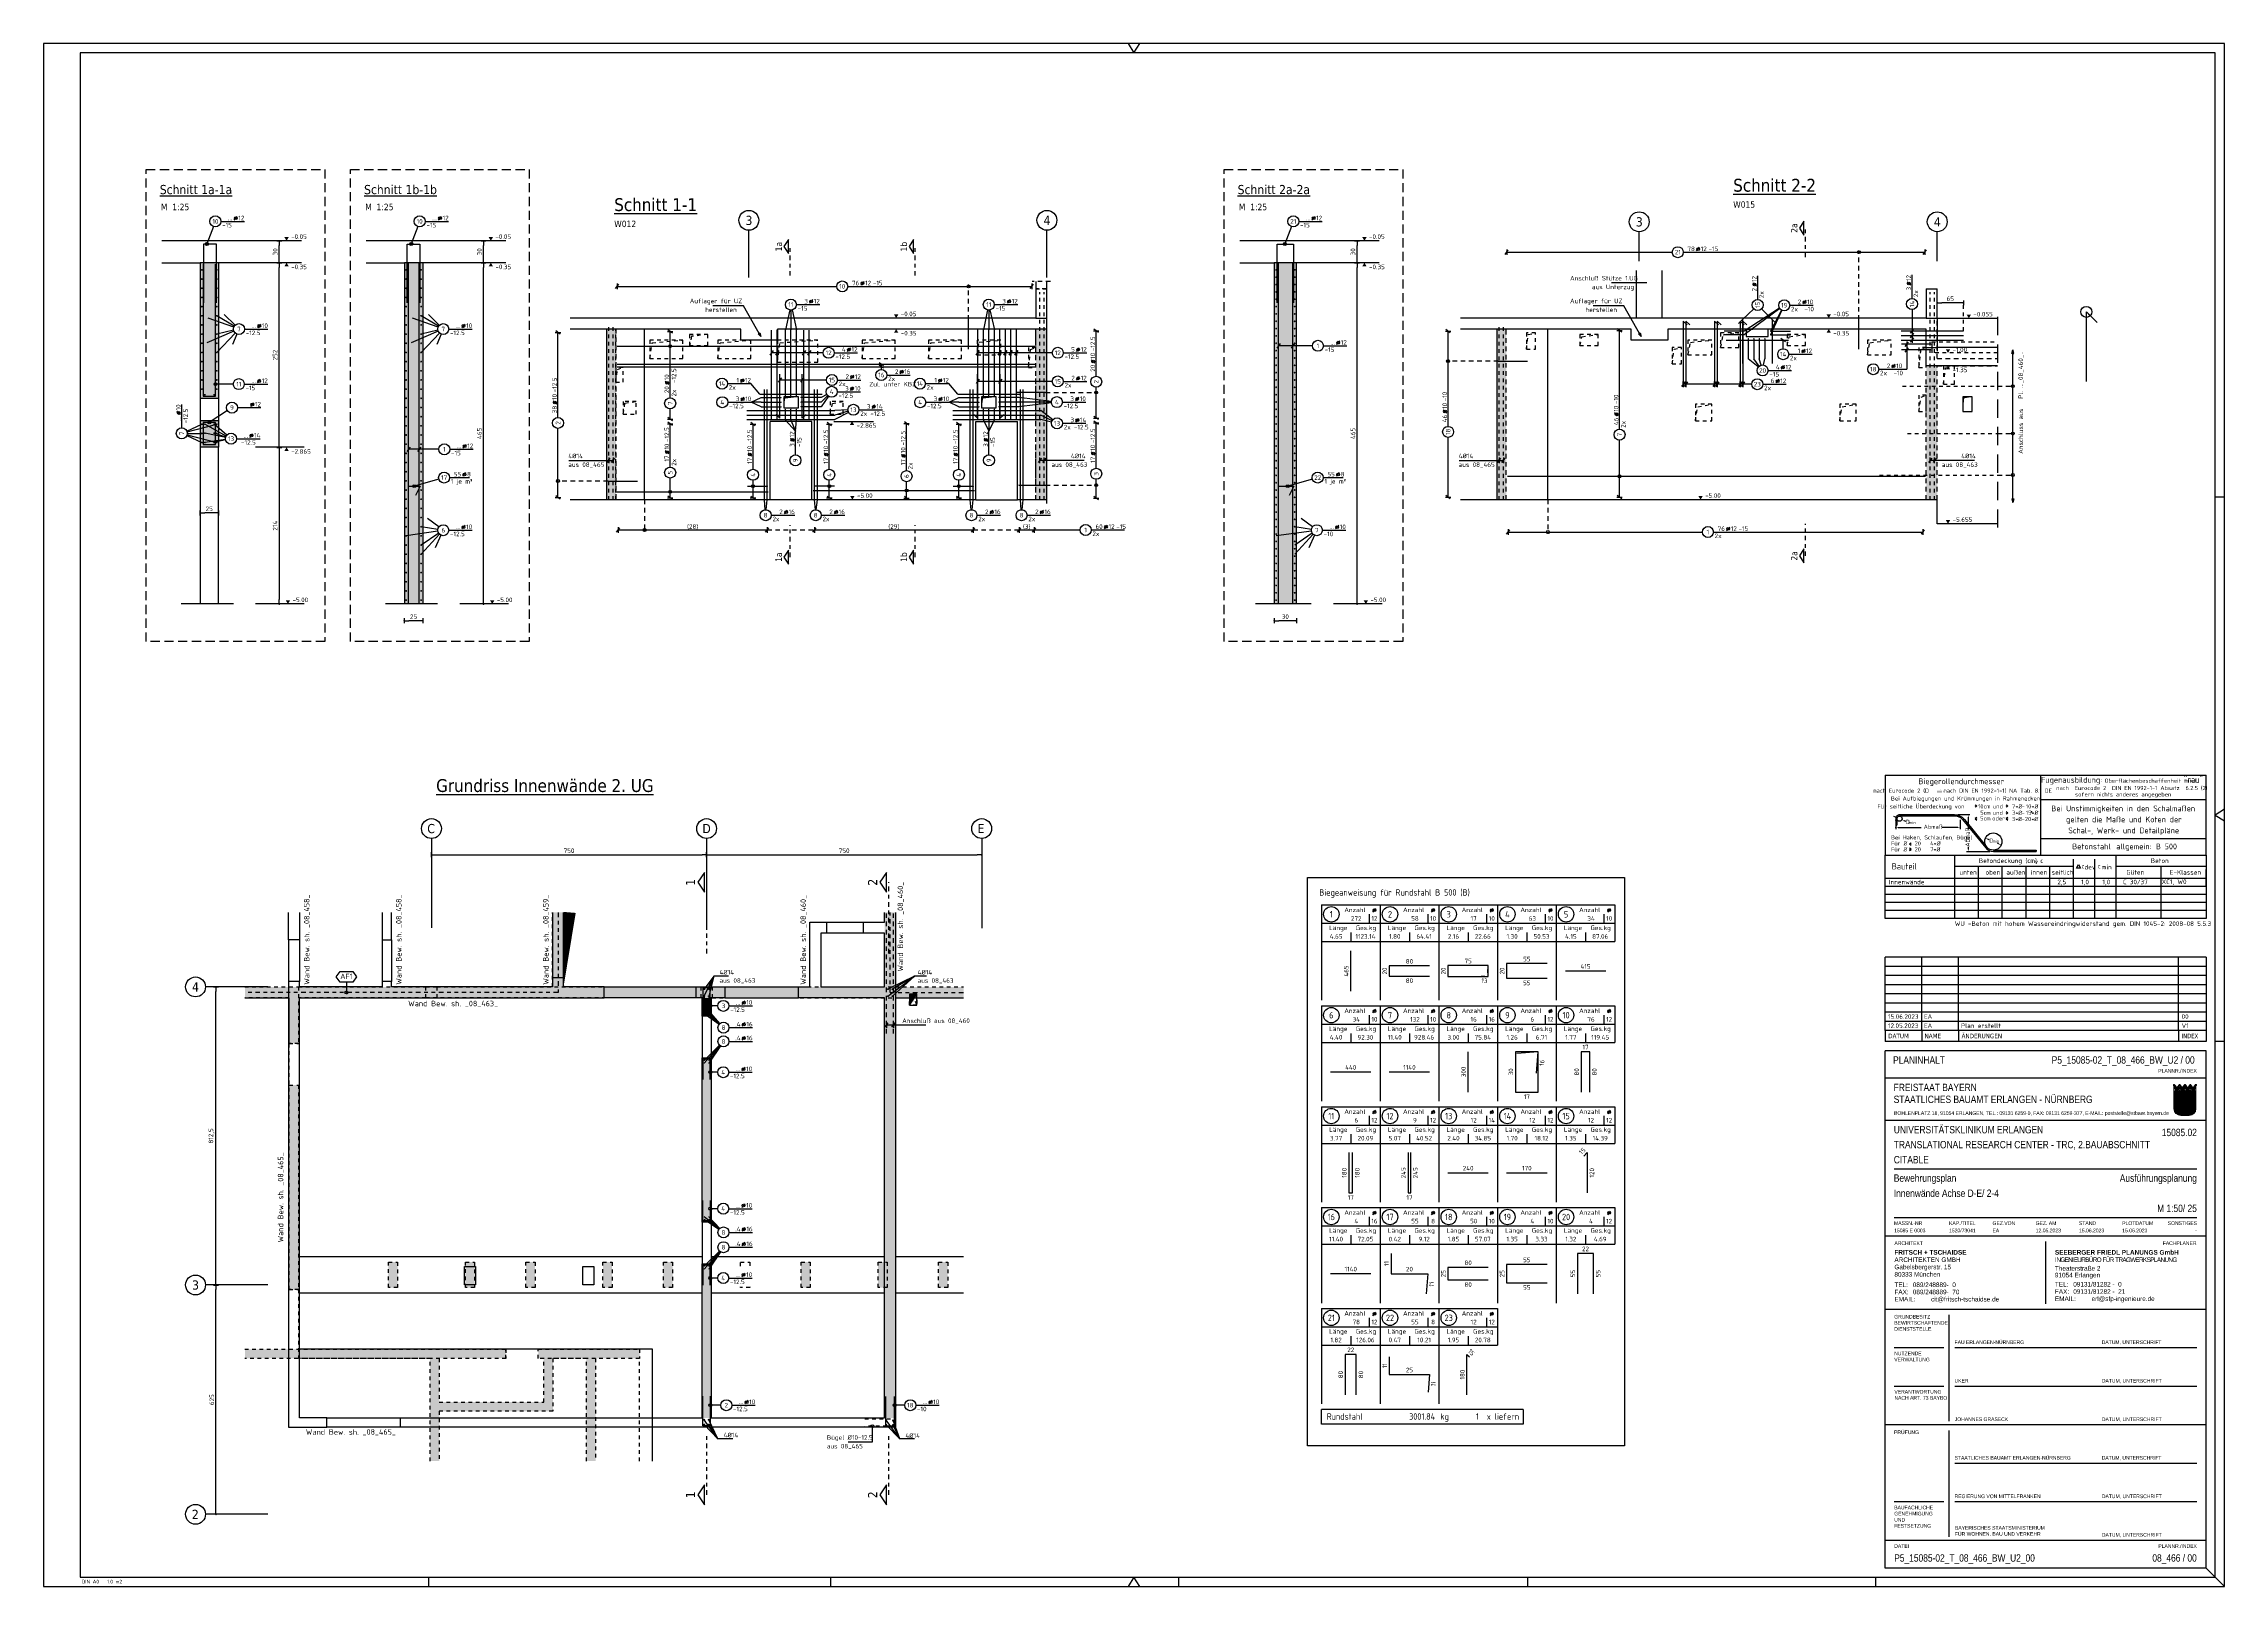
# Model space of a CAD drawing. Extents: x 40 to 126.2, y 46.1 to 88.1.
# Drawn here: x 40 to 99.4, y 46.1 to 88.1 of the extents above; entities that cross this region are included whole.
import ezdxf
from ezdxf.enums import TextEntityAlignment as Align

# ---------------------------------------------------------------- set-up
doc = ezdxf.new("R2010")
doc.units = 0
doc.header["$LTSCALE"] = 0.5
for name, pattern in [('AUSGEZOGEN', [1000.01, 1000, 0.01]), ('DASHDOTSMALL', [1.05, 0.5, -0.25, 0.05, -0.25]), ('DASHEDX2', [1.5, 1, -0.5]), ('DIVIDE2', [0.625, 0.25, -0.125, 0, -0.125, 0, -0.125]), ('DOT', [0.175, 0.05, -0.125]), ('HIDDEN', [0.375, 0.25, -0.125]), ('HIDDEN2', [0.187, 0.125, -0.062]), ('HIDDEN4', [0.12, 0.02, -0.1]), ('PUNKT', [0.175, 0.05, -0.125]), ('STRICHLINIE', [0.75, 0.5, -0.25]), ('STRICHPUNKT2', [0.55, 0.25, -0.125, 0.05, -0.125]), ('VERDECKT', [0.375, 0.25, -0.125])]:
    doc.linetypes.add(name, pattern=pattern)
for name, color, linetype in [('1.UG', 7, 'Continuous'), ('40 A Plankopf Text F+T', 7, 'Continuous'), ('ACHSEN', 7, 'Continuous'), ('AFB', 7, 'Continuous'), ('AFU', 7, 'Continuous'), ('BET-ANS', 7, 'Continuous'), ('BETON', 7, 'Continuous'), ('Brüstung 1.UG', 7, 'Continuous'), ('DD', 7, 'Continuous'), ('DETAIL', 7, 'Continuous'), ('DRUEBER', 7, 'Continuous'), ('Fugenband', 7, 'Continuous'), ('grau_dunkel', 7, 'Continuous'), ('grau_mittel', 7, 'Continuous'), ('HILFE', 7, 'Continuous'), ('koten', 7, 'Continuous'), ('MASSE', 7, 'Continuous'), ('OBJEKT', 7, 'Continuous'), ('RAHMEN', 7, 'Continuous'), ('RND', 7, 'Continuous'), ('RND_BILD', 7, 'Continuous'), ('SCHATTEN', 15, 'Continuous'), ('SCHNITTE', 7, 'Continuous'), ('SFP_Achsen', 7, 'Continuous'), ('STEMPEL', 7, 'Continuous'), ('TEXT', 7, 'Continuous'), ('VERDECKT', 7, 'Continuous'), ('WBZ', 7, 'Continuous')]:
    doc.layers.add(name, color=color, linetype=linetype)
doc.layers.add('NOPLOT', color=7, linetype='Continuous', plot=False)
doc.styles.add('ERSTELLTER_STIL_3', font='arial.ttf')
doc.styles.add('ERSTELLTER_STIL_4', font='arialbd.ttf')
doc.styles.add('helv', font='tahoma.ttf')
doc.styles.add('plankopf_ArialN', font='ARIALN.TTF')
doc.styles.add('txt', font='isocp.shx')
doc.linetypes.add('AFU_50K', pattern='A,0.15,["/",Standard,S=0.2,R=0,X=-0.01,Y=-0.1],0.07,["/",Standard,S=0.2,R=0,X=-0.01,Y=-0.1],0.15', length=0.37)
doc.linetypes.add('AFU_50L', pattern='A,0.75,["/",Standard,S=0.2,R=0,X=-0.01,Y=-0.1],0.07,["/",Standard,S=0.2,R=0,X=-0.01,Y=-0.1],0.75', length=1.57)
doc.linetypes.add('AFU_50M', pattern='A,0.45,["/",Standard,S=0.2,R=0,X=-0.01,Y=-0.1],0.07,["/",Standard,S=0.2,R=0,X=-0.01,Y=-0.1],0.45', length=0.97)
doc.dimstyles.new('DOT_I', dxfattribs={"dimscale": 0.5, "dimtxt": 0.25, "dimasz": 0.25, "dimexe": 0.1, "dimexo": 0.3, "dimgap": 0.1, "dimtad": 1, "dimdec": 3, "dimzin": 3, "dimtxsty": 'txt', "dimblk": 'DOT', "dimblk1": 'DOT', "dimblk2": 'DOT', "dimsah": 1, "dimcen": 0.1, "dimse1": 1, "dimse2": 1, "dimazin": 0, "dimtfac": 1, "dimtdec": 4, "dimtix": 1, "dimtmove": 2, "dimatfit": 3, "dimfxl": 0, "dimtvp": 1, "dimtolj": 1, "dimtzin": 0, "dimarcsym": 0})
pattern_1 = [(0, (-322.07857, -163.97815), (8e-17, 0.254), [])]
pattern_2 = [(0, (-38.15614, 444.7902), (0.025, 0.05), [0, -0.05])]

# ---------------------------------------------------------------- blocks, each defined once
blk = doc.blocks.new('Bundeslandwappen')
at = {"lineweight": 9, "true_color": 0xffffff}
for points in [[(-5.8, 16.5), (-6, 16.5), (-6, 16.3), (-5.8, 16.3)], [(-5.1, 15.7), (-5.3, 15.7), (-5.3, 15.5), (-5.1, 15.5)], [(-3.5, 15.7), (-3.7, 15.7), (-3.7, 15.5), (-3.5, 15.5)], [(-2.8, 16.5), (-3, 16.5), (-3, 16.3), (-2.8, 16.3)], [(-2.2, 15.7), (-2.4, 15.7), (-2.4, 15.5), (-2.2, 15.5)], [(-0.6, 15.7), (-0.8, 15.7), (-0.8, 15.5), (-0.6, 15.5)], [(0.1, 16.5), (-0.1, 16.5), (-0.1, 16.3), (0.1, 16.3)], [(0.8, 15.7), (0.6, 15.7), (0.6, 15.5), (0.8, 15.5)], [(2.4, 15.7), (2.2, 15.7), (2.2, 15.5), (2.4, 15.5)], [(3, 16.5), (2.8, 16.5), (2.8, 16.3), (3, 16.3)], [(3.7, 15.7), (3.5, 15.7), (3.5, 15.5), (3.7, 15.5)], [(5.3, 15.7), (5.1, 15.7), (5.1, 15.5), (5.3, 15.5)], [(6, 16.5), (5.8, 16.5), (5.8, 16.3), (6, 16.3)]]:
    blk.add_hatch(color=7, dxfattribs=at).paths.add_polyline_path(points)
at = {"true_color": 0xffffff}
for points in [[(-5.3, 12.6), (-5.7, 12.6), (-5.7, 12.2), (-5.1, 12)], [(-1.4, 10.7), (-5.1, 12), (-3.6, 8.4), (0.1, 7.1)], [(0.9, 12.6), (-2.2, 12.6), (-1.4, 10.7), (2.2, 9.4)], [(4, 12.6), (1.7, 12.6), (4.4, 11.6)], [(-3.6, 8.4), (-5.7, 9.2), (-5.7, 6.2), (-2.1, 4.9)], [(-5.7, 6.1), (-5.7, 3.7, 0.041392), (-5.7, 3.1), (-4.2, 2.6)], [(-0.6, 1.3), (-4.2, 2.6), (-3.3, 0.4, 0.073774), (-2.3, 0.3), (-0.1, 0.3)], [(1.6, 3.6), (-2.1, 4.9), (-0.6, 1.3), (2.4, 0.3, 0.043654), (2.9, 0.4)], [(3.7, 5.8), (0.1, 7.1), (1.6, 3.6), (5.2, 2.3)], [(5.7, 8.1), (2.2, 9.4), (3.7, 5.8), (5.7, 5.1)], [(5.7, 11.2), (4.4, 11.6), (5.7, 8.5)]]:
    blk.add_hatch(color=7, dxfattribs=at).paths.add_polyline_path(points)
at = {"lineweight": 9}
h = blk.add_hatch(dxfattribs=at)
h.set_pattern_fill('ANSI31', color=256, scale=0.08, angle=315, style=0)
h.set_pattern_definition(pattern_1)
h.paths.add_polyline_path([(-5.1, 12), (-5.7, 12.2), (-5.7, 9.2), (-3.6, 8.4)])
h = blk.add_hatch(dxfattribs=at)
h.set_pattern_fill('ANSI31', color=256, scale=0.08, angle=315, style=0)
h.set_pattern_definition(pattern_1)
h.paths.add_polyline_path([(-2.2, 12.6), (-5.3, 12.6), (-5.1, 12), (-1.4, 10.7)])
h = blk.add_hatch(dxfattribs=at)
h.set_pattern_fill('ANSI31', color=256, scale=0.08, angle=315, style=0)
h.set_pattern_definition(pattern_1)
h.paths.add_polyline_path([(4.4, 11.6), (1.7, 12.6), (0.9, 12.6), (2.2, 9.4), (5.7, 8.1), (5.7, 8.5)])
h = blk.add_hatch(dxfattribs=at)
h.set_pattern_fill('ANSI31', color=256, scale=0.08, angle=315, style=0)
h.set_pattern_definition(pattern_1)
h.paths.add_polyline_path([(5.7, 12.6), (4, 12.6), (4.4, 11.6), (5.7, 11.2)])
h = blk.add_hatch(dxfattribs=at)
h.set_pattern_fill('ANSI31', color=256, scale=0.08, angle=315, style=0)
h.set_pattern_definition(pattern_1)
h.paths.add_polyline_path([(-2.1, 4.9), (-5.7, 6.2), (-5.7, 6.1), (-4.2, 2.6), (-0.6, 1.3)])
h = blk.add_hatch(dxfattribs=at)
h.set_pattern_fill('ANSI31', color=256, scale=0.08, angle=315, style=0)
h.set_pattern_definition(pattern_1)
h.paths.add_polyline_path([(-4.2, 2.6), (-5.7, 3.1, 0.285055), (-3.3, 0.4)])
h = blk.add_hatch(dxfattribs=at)
h.set_pattern_fill('ANSI31', color=256, scale=0.08, angle=315, style=0)
h.set_pattern_definition(pattern_1)
h.paths.add_polyline_path([(0.1, 7.1), (-3.6, 8.4), (-2.1, 4.9), (1.6, 3.6)])
h = blk.add_hatch(dxfattribs=at)
h.set_pattern_fill('ANSI31', color=256, scale=0.08, angle=315, style=0)
h.set_pattern_definition(pattern_1)
h.paths.add_polyline_path([(2.2, 9.4), (-1.4, 10.7), (0.1, 7.1), (3.7, 5.8)])
h = blk.add_hatch(dxfattribs=at)
h.set_pattern_fill('ANSI31', color=256, scale=0.08, angle=315, style=0)
h.set_pattern_definition(pattern_1)
h.paths.add_polyline_path([(-0.6, 1.3), (-0.1, 0.3), (2.3, 0.3, 0.004354), (2.4, 0.3)])
h = blk.add_hatch(dxfattribs=at)
h.set_pattern_fill('ANSI31', color=256, scale=0.08, angle=315, style=0)
h.set_pattern_definition(pattern_1)
h.paths.add_polyline_path([(5.3, 2.1), (5.2, 2.3), (1.6, 3.6), (2.9, 0.4, 0.22704)])
h = blk.add_hatch(dxfattribs=at)
h.set_pattern_fill('ANSI31', color=256, scale=0.08, angle=315, style=0)
h.set_pattern_definition(pattern_1)
h.paths.add_polyline_path([(5.7, 5.1), (3.7, 5.8), (5.2, 2.3), (5.4, 2.2, 0.111178), (5.7, 3.7)])
for p, q in [((-6, 16.1), (-6, 3.7)), ((-6, 13.3), (6, 13.3)), ((-6, 12.9), (6, 12.9)), ((-5.7, 12.6), (-5.7, 3.7)), ((-5.7, 12.6), (5.7, 12.6)), ((-5.7, 12.2), (5.7, 8.1)), ((-5.6, 16.6), (-5.6, 16.7)), ((-5.6, 15), (-5.6, 15.2)), ((-5.3, 15.2), (-5.3, 15)), ((-4.7, 14.5), (-5.3, 14.5)), ((-5.3, 12.6), (-0.1, 0.3)), ((-4.1, 14.5), (-3.5, 14.5)), ((-3.5, 15.2), (-3.5, 15)), ((-3.4, 13.9), (-2.9, 14.2)), ((-2.9, 13.6), (-3.4, 13.9)), ((-3.2, 16.6), (-3.2, 16.7)), ((-3.2, 15), (-3.2, 15.2)), ((-2.9, 15.6), (-2.9, 14.5)), ((-2.9, 14.2), (-2.5, 13.9)), ((-2.5, 13.9), (-2.9, 13.6)), ((-2.7, 16.6), (-2.7, 16.7)), ((-2.7, 15), (-2.7, 15.2)), ((-2.4, 15.2), (-2.4, 15)), ((-1.7, 14.5), (-2.3, 14.5)), ((-2.2, 12.6), (2.9, 0.4)), ((-1.2, 14.5), (-0.6, 14.5)), ((-0.5, 15.2), (-0.5, 15)), ((0, 14.2), (-0.4, 13.9)), ((-0.4, 13.9), (0, 13.6)), ((-0.3, 16.6), (-0.2, 16.7)), ((-0.2, 15), (-0.2, 15.2)), ((0, 15.6), (0, 14.5)), ((0.4, 13.9), (0, 14.2)), ((0, 13.6), (0.4, 13.9)), ((0.3, 16.6), (0.2, 16.7)), ((0.2, 15), (0.2, 15.2)), ((0.5, 15.2), (0.5, 15)), ((1.2, 14.5), (0.6, 14.5)), ((0.9, 12.6), (5.3, 2.1)), ((1.7, 14.5), (2.3, 14.5)), ((1.7, 12.6), (5.7, 11.2)), ((2.4, 15.2), (2.4, 15)), ((2.9, 14.2), (2.5, 13.9)), ((2.5, 13.9), (2.9, 13.6)), ((2.7, 16.6), (2.7, 16.7)), ((2.7, 15), (2.7, 15.2)), ((2.9, 15.6), (2.9, 14.5)), ((3.4, 13.9), (2.9, 14.2)), ((2.9, 13.6), (3.4, 13.9)), ((3.2, 16.6), (3.2, 16.7)), ((3.2, 15), (3.2, 15.2)), ((3.5, 15.2), (3.5, 15)), ((4.1, 14.5), (3.5, 14.5)), ((4, 12.6), (5.7, 8.5)), ((4.7, 14.5), (5.3, 14.5)), ((5.3, 15.2), (5.3, 15)), ((5.6, 16.6), (5.6, 16.7)), ((5.6, 15), (5.6, 15.2)), ((5.7, 3.7), (5.7, 12.6)), ((6, 3.7), (6, 16.1)), ((-5.7, 9.2), (5.7, 5.1)), ((-5.7, 6.2), (5.4, 2.2)), ((-5.7, 6.1), (-3.3, 0.4)), ((-5.7, 3.1), (2.4, 0.3)), ((-2.3, 0.3), (2.3, 0.3)), ((-2.3, 0), (2.3, 0))]:
    blk.add_line(p, q, dxfattribs=at)
for points in [[(-5.8, 16.3), (-6, 16.3), (-6, 16.5), (-5.8, 16.5)], [(-5.1, 15.5), (-5.3, 15.5), (-5.3, 15.7), (-5.1, 15.7)], [(-4.1, 13.7), (-4.8, 13.7), (-4.8, 14.1), (-4.1, 14.1)], [(-3.7, 15.5), (-3.5, 15.5), (-3.5, 15.7), (-3.7, 15.7)], [(-2.8, 16.3), (-3, 16.3), (-3, 16.5), (-2.8, 16.5)], [(-2.2, 15.5), (-2.4, 15.5), (-2.4, 15.7), (-2.2, 15.7)], [(-1.8, 13.7), (-1, 13.7), (-1, 14.1), (-1.8, 14.1)], [(-0.8, 15.5), (-0.6, 15.5), (-0.6, 15.7), (-0.8, 15.7)], [(0.1, 16.3), (-0.1, 16.3), (-0.1, 16.5), (0.1, 16.5)], [(0.8, 15.5), (0.6, 15.5), (0.6, 15.7), (0.8, 15.7)], [(1.8, 13.7), (1, 13.7), (1, 14.1), (1.8, 14.1)], [(2.2, 15.5), (2.4, 15.5), (2.4, 15.7), (2.2, 15.7)], [(3, 16.3), (2.8, 16.3), (2.8, 16.5), (3, 16.5)], [(3.7, 15.5), (3.5, 15.5), (3.5, 15.7), (3.7, 15.7)], [(4.1, 13.7), (4.8, 13.7), (4.8, 14.1), (4.1, 14.1)], [(5.1, 15.5), (5.3, 15.5), (5.3, 15.7), (5.1, 15.7)], [(5.8, 16.3), (6, 16.3), (6, 16.5), (5.8, 16.5)]]:
    blk.add_lwpolyline(points, close=True, dxfattribs=at)
for centre in [(-5.3, 13.9), (-3.7, 13.9), (-2.2, 13.9), (-0.7, 13.9), (0.7, 13.9), (2.2, 13.9), (3.7, 13.9), (5.3, 13.9)]:
    blk.add_circle(centre, 0.123, dxfattribs=at)
for centre, radius, start, end in [((-5.9, 16.5), 0.362, 44.6681, 253.1183), ((-5.7, 16.7), 0.05, 6.6615, 44.6681), ((-5.6, 16.6), 0.05, 186.6615, 265.6209), ((-5.6, 16.3), 0.281, 346.0232, 85.6209), ((-5.4, 16), 0.179, 74.7883, 15.1356), ((-5.5, 15.2), 0.157, 3.2756, 179.5521), ((-5.2, 15), 0.453, 182.8328, 261.3043), ((-5.4, 16.2), 0.05, 254.7883, 346.0232), ((-5.2, 16), 0.05, 93.0633, 195.1356), ((-5.3, 15.2), 0.191, 249.6358, 3.0857), ((-5.2, 15.9), 0.224, 350.9542, 93.0633), ((-5, 15.2), 0.05, 82.9467, 183.0857), ((-5, 15.5), 0.249, 262.9467, 77.8855), ((-4.9, 15.8), 0.05, 170.9542, 257.8855), ((-4.6, 14.9), 0.224, 71.4, 0), ((-4.7, 14.9), 0.312, 275.9649, 353.9773), ((-4.4, 15.2), 0.208, 317.0775, 222.9225), ((-4.2, 14.9), 0.224, 180, 108.6), ((-4.1, 14.9), 0.312, 186.0227, 264.0351), ((-3.8, 15.5), 0.249, 102.1145, 277.0533), ((-3.9, 15.8), 0.05, 282.1145, 9.0458), ((-3.6, 15.9), 0.224, 86.9367, 189.0458), ((-3.8, 15.2), 0.05, 356.9143, 97.0533), ((-3.5, 15.2), 0.191, 176.9143, 290.3642), ((-3.4, 16), 0.179, 164.8644, 105.2117), ((-3.6, 16), 0.05, 344.8644, 86.9367), ((-3.2, 16.3), 0.281, 94.3791, 193.9768), ((-3.4, 16.2), 0.05, 193.9768, 285.2117), ((-3.3, 15.2), 0.157, 0.4479, 176.7244), ((-3.6, 15), 0.453, 278.6957, 357.1672), ((-2.9, 16.6), 0.264, 24.0166, 155.3409), ((-3.1, 16.7), 0.05, 155.2288, 173.3385), ((-3.2, 16.6), 0.05, 274.3791, 353.3385), ((-2.7, 16.7), 0.05, 6.6615, 24.0166), ((-2.6, 16.6), 0.05, 186.6615, 265.6209), ((-2.5, 16), 0.179, 74.7883, 15.1356), ((-2.6, 15.2), 0.157, 3.2756, 179.5521), ((-2.3, 15), 0.453, 182.8328, 261.3043), ((-2.7, 16.3), 0.281, 346.0232, 85.6209), ((-2.4, 16.2), 0.05, 254.7883, 346.0232), ((-2.3, 15.2), 0.191, 249.6358, 3.0857), ((-2.3, 15.9), 0.224, 350.9542, 93.0633), ((-2.3, 16), 0.05, 93.0633, 195.1356), ((-2.1, 15.5), 0.249, 262.9467, 77.8855), ((-2.1, 15.2), 0.05, 82.9467, 183.0857), ((-2, 15.8), 0.05, 170.9542, 257.8855), ((-1.7, 14.9), 0.224, 71.4, 0), ((-1.5, 15.2), 0.208, 317.0775, 222.9225), ((-1.8, 14.9), 0.312, 275.9649, 353.9773), ((-1.2, 14.9), 0.224, 180, 108.6), ((-1.2, 14.9), 0.312, 186.0227, 264.0351), ((-0.9, 15.5), 0.249, 102.1145, 277.0533), ((-0.7, 15.9), 0.224, 86.9367, 189.0458), ((-0.9, 15.8), 0.05, 282.1145, 9.0458), ((-0.8, 15.2), 0.05, 356.9143, 97.0533), ((-0.6, 15.2), 0.191, 176.9143, 290.3642), ((-0.7, 16), 0.05, 344.8644, 86.9367), ((-0.3, 16.3), 0.281, 94.3791, 193.9768), ((-0.4, 16), 0.179, 164.8644, 105.2117), ((-0.5, 16.2), 0.05, 193.9768, 285.2117), ((-0.7, 15), 0.453, 278.6957, 357.1672), ((-0.4, 15.2), 0.157, 0.4479, 176.7244), ((-0.3, 16.6), 0.05, 274.3791, 353.3385), ((0, 16.6), 0.264, 24.0166, 155.3409), ((-0.2, 16.7), 0.05, 155.2288, 173.3385), ((0.2, 16.7), 0.05, 6.6615, 24.0166), ((0.4, 15.2), 0.157, 3.2756, 179.5521), ((0.7, 15), 0.453, 182.8328, 261.3043), ((0.3, 16.6), 0.05, 186.6615, 265.6209), ((0.3, 16.3), 0.281, 346.0232, 85.6209), ((0.4, 16), 0.179, 74.7883, 15.1356), ((0.5, 16.2), 0.05, 254.7883, 346.0232), ((0.6, 15.2), 0.191, 249.6358, 3.0857), ((0.7, 16), 0.05, 93.0633, 195.1356), ((0.7, 15.9), 0.224, 350.9542, 93.0633), ((0.8, 15.2), 0.05, 82.9467, 183.0857), ((0.9, 15.5), 0.249, 262.9467, 77.8855), ((0.9, 15.8), 0.05, 170.9542, 257.8855), ((1.2, 14.9), 0.224, 71.4, 0), ((1.2, 14.9), 0.312, 275.9649, 353.9773), ((1.5, 15.2), 0.208, 317.0775, 222.9225), ((1.7, 14.9), 0.224, 180, 108.6), ((1.8, 14.9), 0.312, 186.0227, 264.0351), ((2.1, 15.5), 0.249, 102.1145, 277.0533), ((2.3, 15.9), 0.224, 86.9367, 189.0458), ((2, 15.8), 0.05, 282.1145, 9.0458), ((2.1, 15.2), 0.05, 356.9143, 97.0533), ((2.3, 15.2), 0.191, 176.9143, 290.3642), ((2.5, 16), 0.179, 164.8644, 105.2117), ((2.3, 16), 0.05, 344.8644, 86.9367), ((2.3, 15), 0.453, 278.6957, 357.1672), ((2.7, 16.3), 0.281, 94.3791, 193.9768), ((2.4, 16.2), 0.05, 193.9768, 285.2117), ((2.6, 15.2), 0.157, 0.4479, 176.7244), ((2.6, 16.6), 0.05, 274.3791, 353.3385), ((2.9, 16.6), 0.264, 24.0166, 155.3409), ((2.7, 16.7), 0.05, 155.2288, 173.3385), ((3.1, 16.7), 0.05, 6.6615, 24.0166), ((3.2, 16.6), 0.05, 186.6615, 265.6209), ((3.2, 16.3), 0.281, 346.0232, 85.6209), ((3.4, 16), 0.179, 74.7883, 15.1356), ((3.3, 15.2), 0.157, 3.2756, 179.5521), ((3.6, 15), 0.453, 182.8328, 261.3043), ((3.4, 16.2), 0.05, 254.7883, 346.0232), ((3.6, 16), 0.05, 93.0633, 195.1356), ((3.5, 15.2), 0.191, 249.6358, 3.0857), ((3.6, 15.9), 0.224, 350.9542, 93.0633), ((3.8, 15.2), 0.05, 82.9467, 183.0857), ((3.8, 15.5), 0.249, 262.9467, 77.8855), ((3.9, 15.8), 0.05, 170.9542, 257.8855), ((4.2, 14.9), 0.224, 71.4, 0), ((4.1, 14.9), 0.312, 275.9649, 353.9773), ((4.4, 15.2), 0.208, 317.0775, 222.9225), ((4.6, 14.9), 0.224, 180, 108.6), ((4.7, 14.9), 0.312, 186.0227, 264.0351), ((5, 15.5), 0.249, 102.1145, 277.0533), ((4.9, 15.8), 0.05, 282.1145, 9.0458), ((5.2, 15.9), 0.224, 86.9367, 189.0458), ((5, 15.2), 0.05, 356.9143, 97.0533), ((5.3, 15.2), 0.191, 176.9143, 290.3642), ((5.4, 16), 0.179, 164.8644, 105.2117), ((5.2, 16), 0.05, 344.8644, 86.9367), ((5.6, 16.3), 0.281, 94.3791, 193.9768), ((5.4, 16.2), 0.05, 193.9768, 285.2117), ((5.5, 15.2), 0.157, 0.4479, 176.7244), ((5.2, 15), 0.453, 278.6957, 357.1672), ((5.9, 16.5), 0.362, 286.8817, 135.3319), ((5.7, 16.7), 0.05, 135.3319, 173.3385), ((5.6, 16.6), 0.05, 274.3791, 353.3385), ((-2.3, 3.7), 3.7, 180, 270), ((-2.3, 3.7), 3.4, 180, 270), ((2.3, 3.7), 3.7, 270, 0), ((2.3, 3.7), 3.4, 270, 0)]:
    blk.add_arc(centre, radius, start, end, dxfattribs=at)
blk = doc.blocks.new('Plankopf_PU')
for p, q in [((-18.5, 25.4), (-18.5, 27.7)), ((-1, 27.7), (-18.5, 27.7)), ((-1, 27.7), (-18.5, 27.7)), ((-1, 25.4), (-1, 27.7)), ((-1, 25.4), (-18.5, 25.4)), ((-1, 25.4), (-18.5, 25.4)), ((-18.5, 19.1), (-18.5, 25.4)), ((-1, 19.1), (-1, 25.4)), ((-1.5, 22.75), (-18, 22.75)), ((-18.5, 15.1), (-18.5, 19.1)), ((-1, 19.1), (-18.5, 19.1)), ((-18, 20.1), (-1.5, 20.1)), ((-1, 15.1), (-1, 19.1)), ((-9.75, 18.8), (-9.75, 15.4)), ((-1, 15.1), (-18.5, 15.1)), ((-1, 15.1), (-18.5, 15.1)), ((-18.5, 8.8), (-18.5, 15.1)), ((-15, 9), (-15, 14.8)), ((-1, 8.8), (-1, 15.1)), ((-15.3, 13), (-18, 13)), ((-1.5, 13), (-14.7, 13)), ((-15.3, 10.9), (-18, 10.9)), ((-1.5, 10.9), (-14.7, 10.9)), ((-18.5, 2.5), (-18.5, 8.8)), ((-1, 8.8), (-18.5, 8.8)), ((-15, 2.7), (-15, 8.5)), ((-1, 2.5), (-1, 8.8)), ((-1.5, 6.7), (-14.7, 6.7)), ((-15.3, 4.6), (-18, 4.6)), ((-1.5, 4.6), (-14.7, 4.6)), ((-1, 2.5), (-18.5, 2.5)), ((-18.5, 1), (-18.5, 2.5)), ((-1, 2.5), (-18.5, 2.5)), ((-1, 1), (-1, 2.5)), ((-1, 1), (-18.5, 1))]:
    blk.add_line(p, q)
at = {"xscale": 0.1, "yscale": 0.1, "zscale": 0.1}
blk.add_blockref('Bundeslandwappen', (-2.15, 25.67), dxfattribs=at)
at = {"linetype": 'AUSGEZOGEN', "lineweight": 35, "style": 'plankopf_ArialN'}
for s, height, p in [('FREISTAAT BAYERN', 0.4, (-18.03, 27.4)), ('PRÜFUNG', 0.2, (-18.01, 8.5))]:
    blk.add_text(s, height=height, dxfattribs=at).set_placement(p, align=Align.TOP_LEFT)
blk.add_text('STAATLICHES BAUAMT ERLANGEN - NÜRNBERG', height=0.4, dxfattribs=at).set_placement((-18.03, 26.55), align=Align.MIDDLE_LEFT)
at = {"style": 'plankopf_ArialN'}
for s, p in [('BOHLENPLATZ 18, 91054 ERLANGEN, TEL.: 09131 6259-0, FAX: 09131 6259-377, E-MAIL: poststelle@stbaer.bayern.de', (-18.01, 25.7)), ('MASSN.-NR', (-18.01, 19.7)), ('KAP./TITEL', (-15.01, 19.7)), ('GEZ.VON', (-12.64, 19.7)), ('GEZ. AM', (-10.29, 19.7)), ('STAND', (-7.93, 19.7)), ('PLOTDATUM', (-5.57, 19.7)), ('FAU ERLANGEN-NÜRNBERG', (-14.71, 13.21)), ('DATUM, UNTERSCHRIFT', (-6.69, 13.21)), ('UKER', (-14.71, 11.11)), ('DATUM, UNTERSCHRIFT', (-6.68, 11.11)), ('JOHANNES GRASECK', (-14.7, 9.01)), ('DATUM, UNTERSCHRIFT', (-6.68, 9.01)), ('STAATLICHES BAUAMT ERLANGEN-NÜRNBERG', (-14.71, 6.91)), ('DATUM, UNTERSCHRIFT', (-6.69, 6.91)), ('REGIERUNG VON MITTELFRANKEN', (-14.71, 4.81)), ('DATUM, UNTERSCHRIFT', (-6.68, 4.81)), ('DATUM, UNTERSCHRIFT', (-6.68, 2.71)), ('DATEI', (-18, 2.1))]:
    blk.add_text(s, height=0.2, dxfattribs=at).set_placement(p)
for s, p in [('SONSTIGES', (-1.49, 19.7)), ('PLANNR./INDEX', (-1.5, 2.1))]:
    blk.add_text(s, height=0.2, dxfattribs=at).set_placement(p, align=Align.RIGHT)
at = {"linetype": 'AUSGEZOGEN', "lineweight": 35, "style": 'plankopf_ArialN'}
blk.add_text('ARCHITEKT', height=0.2, dxfattribs=at).set_placement((-17.99, 18.61))
blk.add_text('FACHPLANER', height=0.2, dxfattribs=at).set_placement((-1.52, 18.61), align=Align.RIGHT)
at = {"insert": (-5.57, 19.3), "char_height": 0.2, "attachment_point": 7, "style": 'plankopf_ArialN'}
blk.add_mtext('15.06.2023', dxfattribs=at)
at = {"char_height": 0.2, "attachment_point": 1, "style": 'plankopf_ArialN'}
for s, insert, width in [('GRUNDBESITZ\\PBEWIRTSCHAFTENDE DIENSTSTELLE', (-18, 14.8), 2.5), ('NUTZENDE^JVERWALTUNG', (-18, 12.8), 2.6984), ('VERANTWORTUNG  NACH ART. 73 BAYBO', (-17.99, 10.71), 2.6877), ('BAUFACHLICHE GENEHMIGUNG UND FESTSETZUNG', (-18, 4.4), 2.2311), ('BAYERISCHES STAATSMINISTERIUM ^JFÜR WOHNEN, BAU UND VERKEHR', (-14.69, 3.29), 9.2941)]:
    blk.add_mtext(s, dxfattribs=dict(at, insert=insert, width=width))
at = {"style": 'plankopf_ArialN'}
for tag, p in [('PROJEKTBEZEICHNUNGZ1', (-18.03, 24.58)), ('PROJEKTBEZEICHNUNGZ2', (-18.03, 23.76)), ('PROJEKTBEZEICHNUNGZ3', (-18.03, 22.94))]:
    blk.add_attdef(tag, text='', height=0.4, dxfattribs=at).set_placement(p, align=Align.BOTTOM_LEFT)
for tag, p in [('GEB.-NR', (-1.5, 24.95)), ('0.000X', (-1.51, 1.75))]:
    blk.add_attdef(tag, text='', height=0.4, dxfattribs=at).set_placement(p, align=Align.TOP_RIGHT)
for tag, p, height in [('PLANINHALTZ1', (-18.03, 22.06), 0.4), ('PLANINHALTZ2', (-18.03, 21.23), 0.4), ('PLANINHALTZ3', (-18.03, 20.41), 0.4), ('MASSN.-NR', (-18.01, 19.3), 0.2), ('KAPITEL/TITEL', (-15.01, 19.3), 0.2), ('GEZ_VON', (-12.64, 19.3), 0.2), ('GEZ_AM', (-10.29, 19.3), 0.2), ('STAND', (-7.93, 19.3), 0.2)]:
    blk.add_attdef(tag, p, '', height=height, dxfattribs=at)
for tag, height, p in [('PROJEKTKATEGORIE', 0.4, (-1.5, 21.23)), ('PLANUNGSPHASE', 0.4, (-1.5, 22.06)), ('MAßSTAB', 0.4, (-1.5, 20.41)), ('SONSTIGES', 0.2, (-1.5, 19.3))]:
    blk.add_attdef(tag, text='', height=height, dxfattribs=at).set_placement(p, align=Align.RIGHT)
at = {"layer": '40 A Plankopf Text F+T', "color": 7, "linetype": 'Continuous', "lineweight": 13, "char_height": 0.25, "attachment_point": 7}
for s, insert, style in [('\\A1;ARCHITEKTEN GMBH', (-17.99, 17.68), 'ERSTELLTER_STIL_3'), ('\\A1;FRITSCH + TSCHAIDSE ', (-17.99, 18.08), 'ERSTELLTER_STIL_4'), ('\\A1;SEEBERGER FRIEDL PLANUNGS GmbH', (-9.24, 18.08), 'ERSTELLTER_STIL_4'), ('\\A1;{\\T0.8;INGENIEURBÜRO FÜR TRAGWERKSPLANUNG}', (-9.24, 17.68), 'ERSTELLTER_STIL_3'), ('\\A1;Gabelsbergerstr. 15', (-17.99, 17.21), 'ERSTELLTER_STIL_3'), ('\\A1;80333 München', (-17.99, 16.88), 'ERSTELLTER_STIL_3'), ('\\A1;Theaterstraße 2', (-9.24, 17.21), 'ERSTELLTER_STIL_3'), ('\\A1;91054 Erlangen', (-9.24, 16.77), 'ERSTELLTER_STIL_3')]:
    blk.add_mtext(s, dxfattribs=dict(at, insert=insert, style=style))
at = {"layer": '40 A Plankopf Text F+T', "color": 7, "linetype": 'Continuous', "lineweight": 13, "char_height": 0.25, "attachment_point": 7, "line_spacing_factor": 0.945293, "style": 'ERSTELLTER_STIL_3'}
for s, insert in [('\\A1;TEL: ^I089/248889-  0\\PFAX: ^I089/248889-  70\\PEMAIL: ^Icit@fritsch-tschaidse.de', (-17.99, 15.48)), ('\\A1;TEL: ^I09131/81282 -  0\\PFAX: ^I09131/81282 -  21\\PEMAIL: ^Ierl@sfp-ingenieure.de', (-9.24, 15.48))]:
    blk.add_mtext(s, dxfattribs=dict(at, insert=insert))
blk = doc.blocks.new('Plankopf-ER')
at = {"layer": 'RAHMEN', "color": 7, "linetype": 'Continuous'}
for p, q in [((-0.5, 4.6), (-18, 4.6)), ((-18, 4.1), (-18, 4.6)), ((-0.5, 4.1), (-18, 4.1)), ((-18, 3.6), (-18, 4.1)), ((-0.5, 3.6), (-18, 3.6)), ((-18, 3.1), (-18, 3.6)), ((-16, 4.1), (-16, 4.6)), ((-16, 3.6), (-16, 4.1)), ((-16, 3.1), (-16, 3.6)), ((-14, 4.1), (-14, 4.6)), ((-14, 3.6), (-14, 4.1)), ((-14, 3.1), (-14, 3.6)), ((-2, 4.1), (-2, 4.6)), ((-2, 3.6), (-2, 4.1)), ((-2, 3.1), (-2, 3.6)), ((-0.5, 4.6), (-0.5, 4.1)), ((-0.5, 4.1), (-0.5, 3.6)), ((-0.5, 3.6), (-0.5, 3.1)), ((-0.5, 3.1), (-18, 3.1)), ((-18, 2.6), (-18, 3.1)), ((-0.5, 2.6), (-18, 2.6)), ((-18, 2.1), (-18, 2.6)), ((-16, 2.6), (-16, 3.1)), ((-16, 2.1), (-16, 2.6)), ((-14, 2.6), (-14, 3.1)), ((-14, 2.1), (-14, 2.6)), ((-2, 2.6), (-2, 3.1)), ((-2, 2.1), (-2, 2.6)), ((-0.5, 3.1), (-0.5, 2.6)), ((-0.5, 2.6), (-0.5, 2.1)), ((-0.5, 2.1), (-18, 2.1)), ((-18, 1.6), (-18, 2.1)), ((-0.5, 1.6), (-18, 1.6)), ((-18, 1.1), (-18, 1.6)), ((-16, 1.6), (-16, 2.1)), ((-16, 1.1), (-16, 1.6)), ((-14, 1.6), (-14, 2.1)), ((-14, 1.1), (-14, 1.6)), ((-2, 1.6), (-2, 2.1)), ((-2, 1.1), (-2, 1.6)), ((-0.5, 2.1), (-0.5, 1.6)), ((-0.5, 1.6), (-0.5, 1.1)), ((-0.5, 1.1), (-18, 1.1)), ((-18, 0.6), (-18, 1.1)), ((-0.5, 0.6), (-18, 0.6)), ((-18, 0.6), (-18, 0)), ((-0.5, 0), (-18, 0)), ((-16, 0.6), (-16, 1.1)), ((-16, 0.6), (-16, 0)), ((-14, 0.6), (-14, 1.1)), ((-14, 0.6), (-14, 0)), ((-2, 0.6), (-2, 1.1)), ((-2, 0.6), (-2, 0)), ((-0.5, 1.1), (-0.5, 0.6)), ((-0.5, 0.6), (-0.5, 0))]:
    blk.add_line(p, q, dxfattribs=at)
at = {"layer": 'RAHMEN', "color": 7, "linetype": 'Continuous', "style": 'txt'}
for tag, p in [('INDEX-D8', (-17.84, 4.24)), ('INDEX-D7', (-17.84, 3.74)), ('INDEX-N8', (-15.88, 4.24)), ('INDEX-N7', (-15.88, 3.74)), ('INDEX-X8', (-13.86, 4.24)), ('INDEX-X7', (-13.86, 3.74)), ('INDEX8', (-1.83, 4.24)), ('INDEX7', (-1.83, 3.74)), ('INDEX-D6', (-17.84, 3.24)), ('INDEX-D5', (-17.84, 2.74)), ('INDEX-D4', (-17.84, 2.24)), ('INDEX-N6', (-15.88, 3.24)), ('INDEX-N5', (-15.88, 2.74)), ('INDEX-N4', (-15.88, 2.24)), ('INDEX-X6', (-13.86, 3.24)), ('INDEX-X5', (-13.86, 2.74)), ('INDEX-X4', (-13.86, 2.24)), ('INDEX6', (-1.83, 3.24)), ('INDEX5', (-1.83, 2.74)), ('INDEX4', (-1.83, 2.24)), ('INDEX-D3', (-17.84, 1.74)), ('INDEX-D2', (-17.84, 1.24)), ('INDEX-N3', (-15.88, 1.74)), ('INDEX-N2', (-15.88, 1.24)), ('INDEX-X3', (-13.86, 1.74)), ('INDEX-X2', (-13.86, 1.24)), ('INDEX3', (-1.83, 1.74)), ('INDEX2', (-1.83, 1.24)), ('INDEX-D1', (-17.84, 0.74)), ('INDEX-N1', (-15.88, 0.74)), ('INDEX-X1', (-13.86, 0.74)), ('INDEX1', (-1.83, 0.74))]:
    blk.add_attdef(tag, p, '', height=0.25, dxfattribs=at)
at = {"layer": 'STEMPEL', "color": 7, "linetype": 'Continuous', "style": 'helv'}
for s, p in [('DATUM', (-17.83, 0.18)), ('NAME', (-15.85, 0.18)), ('ÄNDERUNGEN', (-13.83, 0.18))]:
    blk.add_text(s, height=0.25, dxfattribs=at).set_placement(p)
at = {"layer": 'STEMPEL', "color": 7, "linetype": 'Continuous', "style": 'helv', "width": 0.8}
blk.add_text('INDEX', height=0.25, dxfattribs=at).set_placement((-1.83, 0.18))
blk = doc.blocks.new('DINA0')
at = {"color": 7, "linetype": 'Continuous'}
for p, q in [((59.45, 0.5), (59.14, 0)), ((59.76, 0), (59.45, 0.5))]:
    blk.add_line(p, q, dxfattribs=at)
at = {"layer": 'RAHMEN'}
for p, q in [((0, 84.1), (0, 0)), ((118.9, 84.1), (0, 84.1)), ((118.9, 0), (118.9, 84.1)), ((0, 0), (118.9, 0))]:
    blk.add_line(p, q, dxfattribs=at)
at = {"layer": 'RAHMEN', "color": 5}
for p, q in [((118.4, 83.6), (2, 83.6)), ((2, 83.6), (2, 0.5)), ((118.4, 0.5), (118.4, 83.6)), ((2, 0.5), (118.4, 0.5))]:
    blk.add_line(p, q, dxfattribs=at)
at = {"layer": 'RAHMEN', "color": 7, "linetype": 'Continuous'}
for p, q in [((59.14, 84.1), (59.45, 83.6)), ((59.45, 83.6), (59.76, 84.1)), ((118.9, 42.36), (118.4, 42.05)), ((118.4, 42.05), (118.9, 41.74))]:
    blk.add_line(p, q, dxfattribs=at)
at = {"layer": 'RAHMEN', "color": 7}
for p, q in [((118.4, 59.4), (118.9, 59.4)), ((118.9, 29.7), (118.4, 29.7)), ((21, 0), (21, 0.5)), ((42.9, 0.5), (42.9, 0)), ((61.9, 0), (61.9, 0.5)), ((80.9, 0.5), (80.9, 0)), ((99.9, 0), (99.9, 0.5))]:
    blk.add_line(p, q, dxfattribs=at)
at = {"layer": 'RAHMEN', "color": 7, "style": 'txt'}
blk.add_text('DIN A0   1.0 m2', height=0.2, dxfattribs=at).set_placement((2.08, 0.16))
blk = doc.blocks.new('OKRD_O')
at = {"color": 0, "linetype": 'ByBlock'}
blk.add_solid([(-0.12, 0.2), (0.12, 0.2), (0, 0)], dxfattribs=at)
at = {"color": 0, "linetype": 'ByBlock', "style": 'txt'}
blk.add_attdef('OKRD', (0.25, 0.1), '', height=0.25, dxfattribs=at)
blk = doc.blocks.new('OKRD_U')
at = {"color": 0, "linetype": 'ByBlock'}
blk.add_solid([(-0.12, -0.2), (0.12, -0.2), (0, 0)], dxfattribs=at)
at = {"color": 0, "linetype": 'ByBlock', "style": 'txt'}
blk.add_attdef('OKRD', (0.25, -0.35), '', height=0.25, dxfattribs=at)
blk = doc.blocks.new('DOT')
at = {"layer": 'MASSE', "color": 7, "linetype": 'Continuous'}
for p, q in [((0, 0), (-1, 0)), ((0, 0.54), (0, -0.54))]:
    blk.add_line(p, q, dxfattribs=at)
at = {"layer": 'MASSE', "color": 7, "linetype": 'Continuous', "const_width": 0.2}
blk.add_lwpolyline([(-0.1, 0, 1), (0.1, 0, 1)], format="xyb", close=True, dxfattribs=at)
blk = doc.blocks.new('*D17')
at = {"layer": 'DEFPOINTS', "color": 0, "linetype": 'AUSGEZOGEN', "transparency": 16777216}
for p in [(50.529, 65.994), (58.029, 65.994), (58.029, 65.994)]:
    blk.add_point(p, dxfattribs=at)
at = {"layer": 'MASSE', "color": 0, "linetype": 'AUSGEZOGEN', "lineweight": -2, "transparency": 16777216}
blk.add_line((50.654, 65.994), (57.904, 65.994), dxfattribs=at)
at = {"layer": 'MASSE', "color": 0, "linetype": 'AUSGEZOGEN', "lineweight": -2, "transparency": 16777216, "xscale": 0.125, "yscale": 0.125, "zscale": 0.125, "rotation": 180}
blk.add_blockref('DOT', (50.529, 65.994), dxfattribs=at)
at = {"layer": 'MASSE', "color": 0, "linetype": 'AUSGEZOGEN', "lineweight": -2, "transparency": 16777216, "xscale": 0.125, "yscale": 0.125, "zscale": 0.125}
blk.add_blockref('DOT', (58.029, 65.994), dxfattribs=at)
at = {"layer": 'MASSE', "color": 0, "linetype": 'AUSGEZOGEN', "transparency": 16777216, "insert": (54.279, 66.106), "char_height": 0.125, "attachment_point": 5, "style": 'txt'}
blk.add_mtext('\\A1;750', dxfattribs=at)
blk = doc.blocks.new('*D18')
at = {"layer": 'DEFPOINTS', "color": 0, "linetype": 'AUSGEZOGEN', "transparency": 16777216}
for p in [(58.029, 65.994), (65.529, 65.994), (65.529, 65.994)]:
    blk.add_point(p, dxfattribs=at)
at = {"layer": 'MASSE', "color": 0, "linetype": 'AUSGEZOGEN', "lineweight": -2, "transparency": 16777216}
blk.add_line((58.154, 65.994), (65.404, 65.994), dxfattribs=at)
at = {"layer": 'MASSE', "color": 0, "linetype": 'AUSGEZOGEN', "lineweight": -2, "transparency": 16777216, "xscale": 0.125, "yscale": 0.125, "zscale": 0.125, "rotation": 180}
blk.add_blockref('DOT', (58.029, 65.994), dxfattribs=at)
at = {"layer": 'MASSE', "color": 0, "linetype": 'AUSGEZOGEN', "lineweight": -2, "transparency": 16777216, "xscale": 0.125, "yscale": 0.125, "zscale": 0.125}
blk.add_blockref('DOT', (65.529, 65.994), dxfattribs=at)
at = {"layer": 'MASSE', "color": 0, "linetype": 'AUSGEZOGEN', "transparency": 16777216, "insert": (61.779, 66.106), "char_height": 0.125, "attachment_point": 5, "style": 'txt'}
blk.add_mtext('\\A1;750', dxfattribs=at)
blk = doc.blocks.new('*D19')
at = {"layer": 'DEFPOINTS', "color": 0, "linetype": 'AUSGEZOGEN', "transparency": 16777216}
for p in [(44.653, 54.268), (44.653, 54.268), (44.653, 48.018)]:
    blk.add_point(p, dxfattribs=at)
at = {"layer": 'MASSE', "color": 0, "linetype": 'AUSGEZOGEN', "lineweight": -2, "transparency": 16777216}
blk.add_line((44.653, 48.143), (44.653, 54.143), dxfattribs=at)
at = {"layer": 'MASSE', "color": 0, "linetype": 'AUSGEZOGEN', "lineweight": -2, "transparency": 16777216, "xscale": 0.125, "yscale": 0.125, "zscale": 0.125}
for p, rotation in [((44.653, 54.268), 90), ((44.653, 48.018), 270)]:
    blk.add_blockref('DOT', p, dxfattribs=dict(at, rotation=rotation))
at = {"layer": 'MASSE', "color": 0, "linetype": 'AUSGEZOGEN', "transparency": 16777216, "insert": (44.54, 51.143), "char_height": 0.125, "attachment_point": 5, "rotation": 90, "style": 'txt'}
blk.add_mtext('\\A1;625', dxfattribs=at)
blk = doc.blocks.new('*D20')
at = {"layer": 'DEFPOINTS', "color": 0, "linetype": 'AUSGEZOGEN', "transparency": 16777216}
for p in [(44.653, 62.393), (44.653, 62.393), (44.653, 54.268)]:
    blk.add_point(p, dxfattribs=at)
at = {"layer": 'MASSE', "color": 0, "linetype": 'AUSGEZOGEN', "lineweight": -2, "transparency": 16777216}
blk.add_line((44.653, 54.393), (44.653, 62.268), dxfattribs=at)
at = {"layer": 'MASSE', "color": 0, "linetype": 'AUSGEZOGEN', "lineweight": -2, "transparency": 16777216, "xscale": 0.125, "yscale": 0.125, "zscale": 0.125}
for p, rotation in [((44.653, 62.393), 90), ((44.653, 54.268), 270)]:
    blk.add_blockref('DOT', p, dxfattribs=dict(at, rotation=rotation))
at = {"layer": 'MASSE', "color": 0, "linetype": 'AUSGEZOGEN', "transparency": 16777216, "insert": (44.531, 58.331), "char_height": 0.125, "attachment_point": 5, "rotation": 90, "style": 'txt'}
blk.add_mtext('\\A1;812,5', dxfattribs=at)
blk = doc.blocks.new('SCHN-1')
at = {"layer": 'SCHNITTE', "color": 5, "linetype": 'Continuous'}
blk.add_lwpolyline([(0.54, 0.13), (0, 0.49), (-0.54, 0.13)], close=True, dxfattribs=at)
at = {"layer": 'SCHNITTE', "color": 6, "linetype": 'Continuous', "style": 'helv'}
blk.add_attdef('SCHN-1', text='', height=0.5, dxfattribs=at).set_placement((0, 0.64), align=Align.CENTER)
blk = doc.blocks.new('lei_gre')
at = {"layer": 'RND', "color": 7, "linetype": 'Continuous'}
for p, q in [((-0.09, -0.12), (0.09, 0.12)), ((0, 0.15), (0, -0.15))]:
    blk.add_line(p, q, dxfattribs=at)
blk = doc.blocks.new('Pfeillinie')
at = {"layer": 'TEXT', "linetype": 'Continuous'}
blk.add_hatch(color=7, dxfattribs=at).paths.add_polyline_path([(0, 0), (-0.8, 0.2), (-0.8, 0), (-0.8, -0.2)])
at = {"layer": 'TEXT', "color": 7, "linetype": 'Continuous'}
for p, q in [((-0.8, 0), (-0.8, 0.2)), ((-0.8, 0.2), (0, 0)), ((-0.8, 0), (-0.8, -0.2)), ((-0.8, -0.2), (0, 0))]:
    blk.add_line(p, q, dxfattribs=at)
blk = doc.blocks.new('RND_LEI')
at = {"layer": 'RND', "color": 7, "linetype": 'Continuous'}
blk.add_line((1.02, 0.07), (1.19, 0.27), dxfattribs=at)
for centre, radius in [((0, 0), 0.3), ((1.11, 0.17), 0.075)]:
    blk.add_circle(centre, radius, dxfattribs=at)
at = {"layer": 'RND', "color": 7, "linetype": 'Continuous', "style": 'txt'}
blk.add_attdef('POSL', text='', height=0.25, dxfattribs=at).set_placement((0, 0), align=Align.MIDDLE)
blk.add_attdef('ANZ', text='', height=0.25, dxfattribs=at).set_placement((0.93, 0.06), align=Align.RIGHT)
for tag, p in [('DUM', (1.25, 0.06)), ('ABSTD', (1.67, 0.06)), ('POSTXT', (0.37, -0.33))]:
    blk.add_attdef(tag, p, '', height=0.25, dxfattribs=at)
blk = doc.blocks.new('SCHN-2')
at = {"layer": 'SCHNITTE', "color": 6, "linetype": 'Continuous'}
blk.add_lwpolyline([(0.38, 0.09), (0, 0.34), (-0.38, 0.09)], close=True, dxfattribs=at)
at = {"layer": 'SCHNITTE', "color": 1, "linetype": 'DASHDOTSMALL', "style": 'helv'}
blk.add_attdef('SCHN-2', text='', height=0.35, dxfattribs=at).set_placement((0, 0.45), align=Align.CENTER)
blk = doc.blocks.new('*D23')
at = {"layer": 'DEFPOINTS', "color": 0, "linetype": 'AUSGEZOGEN', "transparency": 16777216}
for p in [(44.221, 75.312), (44.221, 75.312), (44.721, 75.312)]:
    blk.add_point(p, dxfattribs=at)
at = {"layer": 'MASSE', "color": 0, "linetype": 'AUSGEZOGEN', "lineweight": -2, "transparency": 16777216}
blk.add_line((44.596, 75.312), (44.346, 75.312), dxfattribs=at)
at = {"layer": 'MASSE', "color": 0, "linetype": 'AUSGEZOGEN', "lineweight": -2, "transparency": 16777216, "xscale": 0.125, "yscale": 0.125, "zscale": 0.125, "rotation": 180}
blk.add_blockref('DOT', (44.221, 75.312), dxfattribs=at)
at = {"layer": 'MASSE', "color": 0, "linetype": 'AUSGEZOGEN', "lineweight": -2, "transparency": 16777216, "xscale": 0.125, "yscale": 0.125, "zscale": 0.125}
blk.add_blockref('DOT', (44.721, 75.312), dxfattribs=at)
at = {"layer": 'MASSE', "color": 0, "linetype": 'AUSGEZOGEN', "transparency": 16777216, "insert": (44.471, 75.424), "char_height": 0.125, "attachment_point": 5, "style": 'txt'}
blk.add_mtext('\\A1;25', dxfattribs=at)
blk = doc.blocks.new('*D24')
at = {"layer": 'DEFPOINTS', "color": 0, "linetype": 'AUSGEZOGEN', "transparency": 16777216}
for p in [(46.378, 82.73), (46.378, 82.73), (46.378, 82.13)]:
    blk.add_point(p, dxfattribs=at)
at = {"layer": 'MASSE', "color": 0, "linetype": 'AUSGEZOGEN', "lineweight": -2, "transparency": 16777216}
blk.add_line((46.378, 82.255), (46.378, 82.605), dxfattribs=at)
at = {"layer": 'MASSE', "color": 0, "linetype": 'AUSGEZOGEN', "lineweight": -2, "transparency": 16777216, "xscale": 0.125, "yscale": 0.125, "zscale": 0.125}
for p, rotation in [((46.378, 82.73), 90), ((46.378, 82.13), 270)]:
    blk.add_blockref('DOT', p, dxfattribs=dict(at, rotation=rotation))
at = {"layer": 'MASSE', "color": 0, "linetype": 'AUSGEZOGEN', "transparency": 16777216, "insert": (46.266, 82.43), "char_height": 0.125, "attachment_point": 5, "rotation": 90, "style": 'txt'}
blk.add_mtext('\\A1;30', dxfattribs=at)
blk = doc.blocks.new('*D25')
at = {"layer": 'DEFPOINTS', "color": 0, "linetype": 'AUSGEZOGEN', "transparency": 16777216}
for p in [(46.378, 82.13), (46.378, 82.13), (46.378, 77.1)]:
    blk.add_point(p, dxfattribs=at)
at = {"layer": 'MASSE', "color": 0, "linetype": 'AUSGEZOGEN', "lineweight": -2, "transparency": 16777216}
blk.add_line((46.378, 77.225), (46.378, 82.005), dxfattribs=at)
at = {"layer": 'MASSE', "color": 0, "linetype": 'AUSGEZOGEN', "lineweight": -2, "transparency": 16777216, "xscale": 0.125, "yscale": 0.125, "zscale": 0.125}
for p, rotation in [((46.378, 82.13), 90), ((46.378, 77.1), 270)]:
    blk.add_blockref('DOT', p, dxfattribs=dict(at, rotation=rotation))
at = {"layer": 'MASSE', "color": 0, "linetype": 'AUSGEZOGEN', "transparency": 16777216, "insert": (46.266, 79.615), "char_height": 0.125, "attachment_point": 5, "rotation": 90, "style": 'txt'}
blk.add_mtext('\\A1;252', dxfattribs=at)
blk = doc.blocks.new('*D26')
at = {"layer": 'DEFPOINTS', "color": 0, "linetype": 'AUSGEZOGEN', "transparency": 16777216}
for p in [(46.378, 77.1), (46.378, 72.83), (46.378, 72.83)]:
    blk.add_point(p, dxfattribs=at)
at = {"layer": 'MASSE', "color": 0, "linetype": 'AUSGEZOGEN', "lineweight": -2, "transparency": 16777216}
blk.add_line((46.378, 76.975), (46.378, 72.955), dxfattribs=at)
at = {"layer": 'MASSE', "color": 0, "linetype": 'AUSGEZOGEN', "lineweight": -2, "transparency": 16777216, "xscale": 0.125, "yscale": 0.125, "zscale": 0.125}
for p, rotation in [((46.378, 77.1), 90), ((46.378, 72.83), 270)]:
    blk.add_blockref('DOT', p, dxfattribs=dict(at, rotation=rotation))
at = {"layer": 'MASSE', "color": 0, "linetype": 'AUSGEZOGEN', "transparency": 16777216, "insert": (46.266, 74.965), "char_height": 0.125, "attachment_point": 5, "rotation": 90, "style": 'txt'}
blk.add_mtext('\\A1;214', dxfattribs=at)
blk = doc.blocks.new('*D27')
at = {"layer": 'DEFPOINTS', "color": 0, "linetype": 'AUSGEZOGEN', "transparency": 16777216}
for p in [(49.79, 72.373), (49.79, 72.373), (50.29, 72.373)]:
    blk.add_point(p, dxfattribs=at)
at = {"layer": 'MASSE', "color": 0, "linetype": 'AUSGEZOGEN', "lineweight": -2, "transparency": 16777216}
blk.add_line((50.165, 72.373), (49.915, 72.373), dxfattribs=at)
at = {"layer": 'MASSE', "color": 0, "linetype": 'AUSGEZOGEN', "lineweight": -2, "transparency": 16777216, "xscale": 0.125, "yscale": 0.125, "zscale": 0.125, "rotation": 180}
blk.add_blockref('DOT', (49.79, 72.373), dxfattribs=at)
at = {"layer": 'MASSE', "color": 0, "linetype": 'AUSGEZOGEN', "lineweight": -2, "transparency": 16777216, "xscale": 0.125, "yscale": 0.125, "zscale": 0.125}
blk.add_blockref('DOT', (50.29, 72.373), dxfattribs=at)
at = {"layer": 'MASSE', "color": 0, "linetype": 'AUSGEZOGEN', "transparency": 16777216, "insert": (50.04, 72.485), "char_height": 0.125, "attachment_point": 5, "style": 'txt'}
blk.add_mtext('\\A1;25', dxfattribs=at)
blk = doc.blocks.new('*D29')
at = {"layer": 'DEFPOINTS', "color": 0, "linetype": 'AUSGEZOGEN', "transparency": 16777216}
for p in [(51.947, 82.73), (51.947, 82.73), (51.947, 82.13)]:
    blk.add_point(p, dxfattribs=at)
at = {"layer": 'MASSE', "color": 0, "linetype": 'AUSGEZOGEN', "lineweight": -2, "transparency": 16777216}
blk.add_line((51.947, 82.255), (51.947, 82.605), dxfattribs=at)
at = {"layer": 'MASSE', "color": 0, "linetype": 'AUSGEZOGEN', "lineweight": -2, "transparency": 16777216, "xscale": 0.125, "yscale": 0.125, "zscale": 0.125}
for p, rotation in [((51.947, 82.73), 90), ((51.947, 82.13), 270)]:
    blk.add_blockref('DOT', p, dxfattribs=dict(at, rotation=rotation))
at = {"layer": 'MASSE', "color": 0, "linetype": 'AUSGEZOGEN', "transparency": 16777216, "insert": (51.835, 82.43), "char_height": 0.125, "attachment_point": 5, "rotation": 90, "style": 'txt'}
blk.add_mtext('\\A1;30', dxfattribs=at)
blk = doc.blocks.new('*D28')
at = {"layer": 'DEFPOINTS', "color": 0, "linetype": 'AUSGEZOGEN', "transparency": 16777216}
for p in [(51.947, 82.13), (51.947, 82.13), (51.947, 72.83)]:
    blk.add_point(p, dxfattribs=at)
at = {"layer": 'MASSE', "color": 0, "linetype": 'AUSGEZOGEN', "lineweight": -2, "transparency": 16777216}
blk.add_line((51.947, 72.955), (51.947, 82.005), dxfattribs=at)
at = {"layer": 'MASSE', "color": 0, "linetype": 'AUSGEZOGEN', "lineweight": -2, "transparency": 16777216, "xscale": 0.125, "yscale": 0.125, "zscale": 0.125}
for p, rotation in [((51.947, 82.13), 90), ((51.947, 72.83), 270)]:
    blk.add_blockref('DOT', p, dxfattribs=dict(at, rotation=rotation))
at = {"layer": 'MASSE', "color": 0, "linetype": 'AUSGEZOGEN', "transparency": 16777216, "insert": (51.835, 77.48), "char_height": 0.125, "attachment_point": 5, "rotation": 90, "style": 'txt'}
blk.add_mtext('\\A1;465', dxfattribs=at)
blk = doc.blocks.new('*D30')
at = {"layer": 'DEFPOINTS', "color": 0, "linetype": 'AUSGEZOGEN', "transparency": 16777216}
for p in [(91.578, 81.038), (91.578, 81.038), (92.291, 81.038)]:
    blk.add_point(p, dxfattribs=at)
at = {"layer": 'MASSE', "color": 0, "linetype": 'AUSGEZOGEN', "lineweight": -2, "transparency": 16777216}
blk.add_line((92.166, 81.038), (91.703, 81.038), dxfattribs=at)
at = {"layer": 'MASSE', "color": 0, "linetype": 'AUSGEZOGEN', "lineweight": -2, "transparency": 16777216, "xscale": 0.125, "yscale": 0.125, "zscale": 0.125, "rotation": 180}
blk.add_blockref('DOT', (91.578, 81.038), dxfattribs=at)
at = {"layer": 'MASSE', "color": 0, "linetype": 'AUSGEZOGEN', "lineweight": -2, "transparency": 16777216, "xscale": 0.125, "yscale": 0.125, "zscale": 0.125}
blk.add_blockref('DOT', (92.291, 81.038), dxfattribs=at)
at = {"layer": 'MASSE', "color": 0, "linetype": 'AUSGEZOGEN', "transparency": 16777216, "insert": (91.934, 81.151), "char_height": 0.125, "attachment_point": 5, "style": 'txt'}
blk.add_mtext('\\A1;65', dxfattribs=at)
blk = doc.blocks.new('*D31')
at = {"layer": 'DEFPOINTS', "color": 0, "linetype": 'AUSGEZOGEN', "transparency": 16777216}
for p in [(73.506, 72.373), (73.506, 72.373), (74.106, 72.373)]:
    blk.add_point(p, dxfattribs=at)
at = {"layer": 'MASSE', "color": 0, "linetype": 'AUSGEZOGEN', "lineweight": -2, "transparency": 16777216}
blk.add_line((73.981, 72.373), (73.631, 72.373), dxfattribs=at)
at = {"layer": 'MASSE', "color": 0, "linetype": 'AUSGEZOGEN', "lineweight": -2, "transparency": 16777216, "xscale": 0.125, "yscale": 0.125, "zscale": 0.125, "rotation": 180}
blk.add_blockref('DOT', (73.506, 72.373), dxfattribs=at)
at = {"layer": 'MASSE', "color": 0, "linetype": 'AUSGEZOGEN', "lineweight": -2, "transparency": 16777216, "xscale": 0.125, "yscale": 0.125, "zscale": 0.125}
blk.add_blockref('DOT', (74.106, 72.373), dxfattribs=at)
at = {"layer": 'MASSE', "color": 0, "linetype": 'AUSGEZOGEN', "transparency": 16777216, "insert": (73.806, 72.485), "char_height": 0.125, "attachment_point": 5, "style": 'txt'}
blk.add_mtext('\\A1;30', dxfattribs=at)
blk = doc.blocks.new('*D32')
at = {"layer": 'DEFPOINTS', "color": 0, "linetype": 'AUSGEZOGEN', "transparency": 16777216}
for p in [(75.762, 82.73), (75.762, 82.73), (75.762, 82.13)]:
    blk.add_point(p, dxfattribs=at)
at = {"layer": 'MASSE', "color": 0, "linetype": 'AUSGEZOGEN', "lineweight": -2, "transparency": 16777216}
blk.add_line((75.762, 82.255), (75.762, 82.605), dxfattribs=at)
at = {"layer": 'MASSE', "color": 0, "linetype": 'AUSGEZOGEN', "lineweight": -2, "transparency": 16777216, "xscale": 0.125, "yscale": 0.125, "zscale": 0.125}
for p, rotation in [((75.762, 82.73), 90), ((75.762, 82.13), 270)]:
    blk.add_blockref('DOT', p, dxfattribs=dict(at, rotation=rotation))
at = {"layer": 'MASSE', "color": 0, "linetype": 'AUSGEZOGEN', "transparency": 16777216, "insert": (75.65, 82.43), "char_height": 0.125, "attachment_point": 5, "rotation": 90, "style": 'txt'}
blk.add_mtext('\\A1;30', dxfattribs=at)
blk = doc.blocks.new('*D33')
at = {"layer": 'DEFPOINTS', "color": 0, "linetype": 'AUSGEZOGEN', "transparency": 16777216}
for p in [(75.762, 82.13), (75.762, 82.13), (75.762, 72.83)]:
    blk.add_point(p, dxfattribs=at)
at = {"layer": 'MASSE', "color": 0, "linetype": 'AUSGEZOGEN', "lineweight": -2, "transparency": 16777216}
blk.add_line((75.762, 72.955), (75.762, 82.005), dxfattribs=at)
at = {"layer": 'MASSE', "color": 0, "linetype": 'AUSGEZOGEN', "lineweight": -2, "transparency": 16777216, "xscale": 0.125, "yscale": 0.125, "zscale": 0.125}
for p, rotation in [((75.762, 82.13), 90), ((75.762, 72.83), 270)]:
    blk.add_blockref('DOT', p, dxfattribs=dict(at, rotation=rotation))
at = {"layer": 'MASSE', "color": 0, "linetype": 'AUSGEZOGEN', "transparency": 16777216, "insert": (75.65, 77.48), "char_height": 0.125, "attachment_point": 5, "rotation": 90, "style": 'txt'}
blk.add_mtext('\\A1;465', dxfattribs=at)
blk = doc.blocks.new('RND_LIS2')
at = {"layer": 'RND', "color": 3, "linetype": 'Continuous'}
for p, q in [((0, 0), (0, -5.2)), ((0, 0), (3.2, 0)), ((3.2, 0), (3.2, -2)), ((0, -1), (3.2, -1)), ((2.6, -0.5), (2.6, -1)), ((0, -2), (3.2, -2)), ((1.6, -1.5), (1.6, -2))]:
    blk.add_line(p, q, dxfattribs=at)
at = {"layer": 'RND', "color": 7, "linetype": 'Continuous'}
blk.add_line((2.81, -0.39), (2.97, -0.19), dxfattribs=at)
at = {"layer": 'RND', "color": 1, "linetype": 'Continuous'}
blk.add_circle((0.54, -0.51), 0.42, dxfattribs=at)
at = {"layer": 'RND', "color": 7, "linetype": 'Continuous'}
blk.add_circle((2.89, -0.29), 0.075, dxfattribs=at)
at = {"layer": 'RND', "color": 7, "linetype": 'Continuous', "style": 'txt'}
for s, p in [('Länge', (0.42, -1.37)), ('Anzahl', (1.25, -0.39)), ('Ges.kg', (1.87, -1.37))]:
    blk.add_text(s, height=0.25, dxfattribs=at).set_placement(p)
at = {"layer": 'RND', "color": 1, "linetype": 'Continuous', "style": 'txt'}
blk.add_attdef('POS1', text='', height=0.35, dxfattribs=at).set_placement((0.54, -0.51), align=Align.MIDDLE)
at = {"layer": 'RND', "color": 7, "linetype": 'Continuous', "style": 'txt'}
for tag, p in [('STK1', (1.9, -0.86)), ('DS1', (2.89, -0.86)), ('LANG1', (0.8, -1.84)), ('GEW', (2.4, -1.84))]:
    blk.add_attdef(tag, text='', height=0.25, dxfattribs=at).set_placement(p, align=Align.CENTER)
blk = doc.blocks.new('RND_SUM')
at = {"layer": 'RND', "color": 5, "linetype": 'Continuous'}
for p, q in [((0, 0), (0, 0.8)), ((11, 0.8), (0, 0.8)), ((11, 0), (0, 0)), ((11, 0.8), (11, 0))]:
    blk.add_line(p, q, dxfattribs=at)
at = {"layer": 'RND', "color": 1, "linetype": 'Continuous', "style": 'txt'}
for s, p in [('Rundstahl', (0.29, 0.24)), ('kg', (6.48, 0.24))]:
    blk.add_text(s, height=0.35, dxfattribs=at).set_placement(p)
blk.add_text('x liefern', height=0.35, dxfattribs=at).set_placement((10.78, 0.24), align=Align.RIGHT)
for tag, p in [('RND-S', (6.2, 0.24)), ('RND-Z', (8.59, 0.24))]:
    blk.add_attdef(tag, text='', height=0.35, dxfattribs=at).set_placement(p, align=Align.RIGHT)

msp = doc.modelspace()

# ---------------------------------------------------------------- hatches: boundary and pattern name
at = {"layer": '1.UG', "linetype": 'DOT'}
h = msp.add_hatch(dxfattribs=at)
h.set_pattern_fill('DOTS', scale=0.8, double=1)
h.set_pattern_definition(pattern_2)
h.paths.add_polyline_path([(46.9038, 59.7184), (46.6538, 59.7184), (46.6538, 54.1434), (46.9038, 54.1434)])
h.paths.add_polyline_path([(64.6038, 54.8934), (64.3538, 54.8934), (64.3538, 54.1984), (64.6038, 54.1984)])
h.paths.add_polyline_path([(62.7038, 54.1984), (62.9538, 54.1984), (62.9538, 54.8934), (62.7038, 54.8934)])
h.paths.add_polyline_path([(60.6038, 54.1984), (60.8538, 54.1984), (60.8538, 54.8934), (60.6038, 54.8934)])
h.paths.add_polyline_path([(57.1038, 54.8934), (56.8538, 54.8934), (56.8538, 54.1984), (57.1038, 54.1984)])
h.paths.add_polyline_path([(55.2038, 54.1984), (55.4538, 54.1984), (55.4538, 54.8934), (55.2038, 54.8934)])
h.paths.add_polyline_path([(53.1038, 54.1984), (53.3538, 54.1984), (53.3538, 54.8934), (53.1038, 54.8934)])
h.paths.add_polyline_path([(51.7038, 54.8934), (51.4538, 54.8934), (51.4538, 54.1984), (51.7038, 54.1984)])
h.paths.add_polyline_path([(49.6038, 54.8934), (49.3538, 54.8934), (49.3538, 54.1984), (49.6038, 54.1984)])
h.paths.add_polyline_path([(50.6788, 62.3934), (50.3788, 62.3934), (50.3788, 62.0934), (50.6788, 62.0934)])
h.paths.add_polyline_path([(57.8788, 62.0934), (58.1788, 62.0934), (58.1788, 62.3934), (57.8788, 62.3934)])
h.paths.add_polyline_path([(45.4448, 62.3934), (45.4448, 62.0934), (46.6538, 62.0934), (46.6538, 60.8534), (46.9038, 60.8534), (46.9038, 62.3934)])
h.paths.add_polyline_path([(54.7538, 49.4705), (55.0038, 49.4705), (55.0038, 52.2684), (56.2038, 52.2684), (56.2038, 52.5184), (53.4388, 52.5184), (53.4388, 52.2684), (53.5888, 52.2684), (53.5888, 51.0784), (50.7388, 51.0784), (50.7388, 52.2684), (52.5538, 52.2684), (52.5538, 52.5184), (45.4448, 52.5184), (45.4448, 52.2684), (50.4888, 52.2684), (50.4888, 49.4705), (50.7388, 49.4705), (50.7388, 50.8284), (53.8388, 50.8284), (53.8388, 52.2684), (54.7538, 52.2684)])
at = {"layer": 'Brüstung 1.UG', "linetype": 'DOT'}
h = msp.add_hatch(dxfattribs=at)
h.set_pattern_fill('DOTS', color=102, scale=0.8, double=1)
h.set_pattern_definition(pattern_2)
h.paths.add_polyline_path([(50.3788, 62.0934), (50.3788, 62.3934), (46.9038, 62.3934), (46.9038, 62.0934)])
h.paths.add_polyline_path([(57.8788, 62.0934), (57.8788, 62.3934), (50.6788, 62.3934), (50.6788, 62.0934)])
h.paths.add_polyline_path([(65.0335, 62.0934), (65.0335, 62.3934), (58.1788, 62.3934), (58.1788, 62.0934)])
at = {"layer": 'DRUEBER', "linetype": 'PUNKT'}
h = msp.add_hatch(dxfattribs=at)
h.set_pattern_fill('DOTS', color=102, scale=0.8, double=1)
h.set_pattern_definition([(0, (-38.15614, 502.2999), (0.025, 0.05), [0, -0.05])])
h.paths.add_polyline_path([(63.1788, 64.4234), (62.8788, 64.4234), (62.8788, 62.3934), (63.1788, 62.3934)])
h.paths.add_polyline_path([(54.1288, 64.4234), (53.8288, 64.4234), (53.8288, 62.3934), (54.1288, 62.3934)])
at = {"layer": 'grau_dunkel', "transparency": 33554687}
msp.add_hatch(color=21, dxfattribs=at).paths.add_polyline_path([(63.5588, 62.1934), (63.5588, 61.8934), (63.7588, 62.1934)])
at = {"layer": 'grau_mittel'}
h = msp.add_hatch(color=61, dxfattribs=at)
h.paths.add_polyline_path([(44.2214, 78.4303), (44.7214, 78.4303), (44.7214, 82.1303), (44.2214, 82.1303)])
h.paths.add_polyline_path([(44.7214, 77.8303), (44.2214, 77.8303), (44.2214, 77.1003), (44.7214, 77.1003)])
for points in [[(50.2904, 82.1303), (49.7904, 82.1303), (49.7904, 72.8303), (50.2904, 72.8303)], [(74.1057, 82.1303), (73.5057, 82.1303), (73.5057, 72.8303), (74.1057, 72.8303)], [(55.3058, 75.6732), (55.5558, 75.6732), (55.5558, 80.3232), (55.3058, 80.3232)], [(67.3058, 80.3232), (67.0058, 80.3232), (67.0058, 75.6732), (67.3058, 75.6732)], [(79.8279, 80.3232), (79.5779, 80.3232), (79.5779, 75.6732), (79.8279, 75.6732)], [(91.5779, 79.3232), (91.2779, 79.3232), (91.2779, 79.2732), (91.2779, 75.6732), (91.5779, 75.6732)], [(57.9038, 61.5934), (58.1538, 61.5934), (58.1538, 62.0934), (57.9038, 62.0934)], [(58.1538, 60.4584), (57.9038, 60.4584), (57.9038, 55.9834), (58.1538, 55.9834)]]:
    msp.add_hatch(color=61, dxfattribs=at).paths.add_polyline_path(points)

# ---------------------------------------------------------------- linework, layer by layer
for p, q in [((98.9053, 60.6537), (90.1553, 60.6537)), ((90.1553, 59.9037), (90.1553, 60.6537)), ((98.9053, 59.9037), (98.9053, 60.6537))]:
    msp.add_line(p, q)
at = {"layer": 'ACHSEN', "color": 140, "linetype": 'AUSGEZOGEN'}
for p, q in [((59.1808, 81.7322), (59.1808, 83.0171)), ((67.3058, 81.7322), (67.3058, 83.0171)), ((83.4529, 82.1747), (83.4529, 82.9769)), ((91.5779, 82.1747), (91.5779, 82.9769)), ((50.5288, 66.4382), (50.5288, 64.0016)), ((58.0288, 66.4382), (58.0288, 64.0016)), ((65.5288, 66.4382), (65.5288, 63.9911)), ((46.0683, 62.3934), (44.3675, 62.3934)), ((46.0683, 54.2684), (44.3675, 54.2684)), ((46.0683, 48.0184), (44.3675, 48.0184))]:
    msp.add_line(p, q, dxfattribs=at)
at = {"layer": 'AFB', "color": 1, "linetype": 'AUSGEZOGEN'}
msp.add_line((91.4279, 79.9732), (91.4279, 79.6732), dxfattribs=at)
at = {"layer": 'AFB', "color": 1, "linetype": 'DIVIDE2'}
for p, q in [((53.9788, 64.4234), (53.9788, 62.2434)), ((63.0288, 62.2434), (63.0288, 64.4234)), ((53.9788, 62.2434), (45.4448, 62.2434)), ((63.0288, 62.2434), (65.0335, 62.2434))]:
    msp.add_line(p, q, dxfattribs=at)
at = {"layer": 'AFB', "color": 102, "linetype": 'AUSGEZOGEN'}
msp.add_line((48.21, 62.5211), (48.21, 62.1935), dxfattribs=at)
at = {"layer": 'AFB', "color": 1, "linetype": 'AUSGEZOGEN'}
msp.add_lwpolyline([(48.0391, 62.5211), (47.9307, 62.6689), (48.0391, 62.8168), (48.3808, 62.8168), (48.4892, 62.6689), (48.3808, 62.5211)], close=True, dxfattribs=at)
at = {"layer": 'AFU', "color": 8, "linetype": 'AFU_50K'}
for p, q in [((44.7214, 82.1303), (44.2214, 82.1303)), ((50.2904, 82.1303), (49.7904, 82.1303)), ((74.1057, 82.1303), (73.5057, 82.1303)), ((67.0058, 80.6232), (67.3058, 80.6232)), ((91.2779, 80.6232), (91.5779, 80.6232)), ((50.2904, 72.8303), (49.7904, 72.8303)), ((74.1057, 72.8303), (73.5057, 72.8303))]:
    msp.add_line(p, q, dxfattribs=at)
at = {"layer": 'AFU', "color": 8, "linetype": 'AFU_50L'}
for p, q in [((58.9608, 80.3232), (55.3058, 80.3232)), ((58.9608, 80.0232), (58.9608, 80.3232)), ((67.3058, 80.3232), (59.9608, 80.3232)), ((59.9608, 80.3232), (59.9608, 80.0232)), ((83.2329, 80.3232), (79.5779, 80.3232)), ((83.2329, 80.0232), (83.2329, 80.3232)), ((86.3729, 80.3232), (84.2329, 80.3232)), ((84.2329, 80.3232), (84.2329, 80.0232)), ((91.2779, 80.3232), (86.9729, 80.3232)), ((91.2779, 79.3232), (91.2779, 80.3232)), ((91.5779, 80.6182), (91.5779, 79.8232)), ((59.9608, 80.0232), (58.9608, 80.0232)), ((84.2329, 80.0232), (83.2329, 80.0232)), ((93.2226, 79.8232), (91.5779, 79.8232)), ((93.2226, 79.3232), (91.2779, 79.3232)), ((59.7608, 75.6732), (55.3058, 75.6732)), ((65.3708, 75.6732), (60.8958, 75.6732)), ((67.3058, 75.6732), (66.5058, 75.6732)), ((91.5779, 75.6732), (79.5779, 75.6732)), ((91.5779, 75.0182), (91.5779, 75.6732)), ((93.2226, 75.0182), (91.5779, 75.0182))]:
    msp.add_line(p, q, dxfattribs=at)
at = {"layer": 'AFU', "color": 8, "linetype": 'AFU_50M'}
msp.add_line((91.2779, 79.8232), (91.5779, 79.8232), dxfattribs=at)
at = {"layer": 'BETON', "color": 6, "linetype": 'AUSGEZOGEN'}
for p, q in [((46.9833, 82.7303), (43.182, 82.7303)), ((52.5523, 82.7303), (48.751, 82.7303)), ((76.3676, 82.7303), (72.5662, 82.7303)), ((43.182, 82.1303), (44.2214, 82.1303)), ((44.2214, 82.1303), (44.2214, 78.4303)), ((46.9833, 82.1303), (44.7214, 82.1303)), ((44.7214, 82.1303), (44.7214, 78.4303)), ((48.751, 82.1303), (49.7904, 82.1303)), ((49.7904, 82.1303), (49.7904, 72.8303)), ((52.5523, 82.1303), (50.2904, 82.1303)), ((50.2904, 82.1303), (50.2904, 72.8303)), ((72.5662, 82.1303), (73.5057, 82.1303)), ((73.5057, 82.1303), (73.5057, 72.8303)), ((76.3676, 82.1303), (74.1057, 82.1303)), ((74.1057, 82.1303), (74.1057, 72.8303)), ((67.0058, 81.6232), (67.0058, 80.6232)), ((67.3058, 75.5732), (67.3058, 81.6232)), ((91.2779, 81.4232), (91.2779, 80.6232)), ((91.2779, 81.4232), (91.5779, 81.4232)), ((91.5779, 80.6182), (91.5779, 81.4232)), ((67.0058, 80.6232), (54.3058, 80.6232)), ((55.3058, 80.3232), (54.3058, 80.3232)), ((55.3058, 75.6732), (55.3058, 80.3232)), ((91.2779, 80.6232), (78.5779, 80.6232)), ((79.5779, 80.3232), (78.5779, 80.3232)), ((79.5779, 75.6732), (79.5779, 80.3232)), ((91.5779, 80.6182), (93.2226, 80.6182)), ((44.7214, 78.4303), (44.2214, 78.4303)), ((44.2214, 77.8303), (44.7214, 77.8303)), ((44.2214, 77.8303), (44.2214, 77.1003)), ((44.7214, 77.8303), (44.7214, 77.1003)), ((59.7608, 75.6732), (59.7608, 77.8082)), ((60.8958, 77.8082), (59.7608, 77.8082)), ((60.8958, 75.6732), (60.8958, 77.8082)), ((65.3708, 75.6732), (65.3708, 77.8082)), ((65.3708, 77.8082), (66.5058, 77.8082)), ((66.5058, 75.6732), (66.5058, 77.8082)), ((44.7214, 77.1003), (44.2214, 77.1003)), ((55.3058, 75.6732), (54.3058, 75.6732)), ((60.8958, 75.6732), (59.7608, 75.6732)), ((65.3708, 75.6732), (66.5058, 75.6732)), ((79.5779, 75.6732), (78.5779, 75.6732)), ((45.1281, 72.8303), (43.7072, 72.8303)), ((49.7904, 72.8303), (49.2762, 72.8303)), ((50.6971, 72.8303), (50.2904, 72.8303)), ((73.5057, 72.8303), (72.9914, 72.8303)), ((74.5124, 72.8303), (74.1057, 72.8303))]:
    msp.add_line(p, q, dxfattribs=at)
for points in [[(86.3729, 80.3232), (86.3729, 80.1232), (86.9729, 80.1232), (86.9729, 80.3232)], [(60.1308, 78.4732), (60.1308, 78.1732), (60.5308, 78.1732), (60.5308, 78.4732)], [(65.5258, 78.4732), (65.5258, 78.1732), (65.9258, 78.1732), (65.9258, 78.4732)], [(92.2779, 78.4732), (92.2779, 78.0732), (92.5279, 78.0732), (92.5279, 78.4732)]]:
    msp.add_lwpolyline(points, close=True, dxfattribs=at)
at = {"layer": 'BETON', "color": 6, "linetype": 'AUSGEZOGEN', "lineweight": -2}
for points in [[(46.9288, 64.4234), (46.9288, 63.6784), (46.6288, 63.6784), (46.6288, 64.4234)], [(49.1888, 64.4234), (49.1888, 63.6784), (49.4388, 63.6784), (49.4388, 64.4234)], [(63.1788, 64.4234), (63.1788, 50.3934), (49.6888, 50.3934), (49.6888, 50.6434)], [(49.6888, 50.6434), (57.9038, 50.6434), (57.9038, 54.8484), (58.1538, 54.8484), (58.1538, 50.6434), (62.8788, 50.6434), (62.8788, 62.0934), (60.5338, 62.0934), (60.5338, 62.3934), (60.8438, 62.3934), (60.8438, 64.1534), (61.2938, 64.1534), (61.2938, 63.8534), (61.1438, 63.8534), (61.1438, 62.3934), (62.8788, 62.3934), (62.8788, 63.8534), (62.3038, 63.8534), (62.3038, 64.1534), (62.8788, 64.1534), (62.8788, 64.4234)], [(46.6288, 62.5434), (46.6288, 50.3934), (47.6788, 50.3934), (47.6788, 50.6434), (46.9288, 50.6434), (46.9288, 62.0934), (55.2388, 62.0934), (55.2388, 62.3934), (54.1288, 62.3934), (54.1288, 62.6384), (53.8288, 62.6384), (53.8288, 62.3934), (49.4388, 62.3934), (49.4388, 62.5434), (49.1888, 62.5434), (49.1888, 62.3934), (46.9288, 62.3934), (46.9288, 62.5434), (46.6288, 62.5434)], [(57.7488, 62.3934), (58.5238, 62.3934), (58.5238, 62.0934), (58.1538, 62.0934), (58.1538, 61.5934), (57.9038, 61.5934), (57.9038, 62.0934), (57.7488, 62.0934), (57.7488, 62.3934)]]:
    msp.add_lwpolyline(points, dxfattribs=at)
for points in [[(57.9038, 60.4584), (58.1538, 60.4584), (58.1538, 55.9834), (57.9038, 55.9834)], [(51.4288, 54.7684), (51.7288, 54.7684), (51.7288, 54.2684), (51.4288, 54.2684)], [(54.6538, 54.7684), (54.9538, 54.7684), (54.9538, 54.2684), (54.6538, 54.2684)]]:
    msp.add_lwpolyline(points, close=True, dxfattribs=at)
at = {"layer": 'Brüstung 1.UG', "color": 102, "linetype": 'DOT'}
for p, q in [((46.9038, 62.3934), (50.3788, 62.3934)), ((50.3788, 62.0934), (46.9038, 62.0934)), ((50.6788, 62.3934), (57.8788, 62.3934)), ((57.8788, 62.0934), (50.6788, 62.0934)), ((58.1788, 62.3934), (65.0335, 62.3934)), ((58.1788, 62.0934), (65.0335, 62.0934))]:
    msp.add_line(p, q, dxfattribs=at)
at = {"layer": 'DD', "color": 7, "linetype": 'AUSGEZOGEN'}
msp.add_line((63.5588, 61.8934), (63.7588, 62.1934), dxfattribs=at)
at = {"layer": 'DD', "color": 7, "linetype": 'HIDDEN2'}
for p, q in [((63.5588, 62.0434), (63.7155, 62.0032)), ((63.7155, 62.0032), (63.7588, 61.8934))]:
    msp.add_line(p, q, dxfattribs=at)
at = {"layer": 'DD', "color": 7, "linetype": 'AUSGEZOGEN'}
msp.add_lwpolyline([(63.5588, 61.8934), (63.7588, 61.8934), (63.7588, 62.1934), (63.5588, 62.1934)], close=True, dxfattribs=at)
at = {"layer": 'DD', "color": 7, "linetype": 'HIDDEN2'}
msp.add_lwpolyline([(63.5588, 62.0434), (63.7588, 62.0434), (63.7588, 61.8934), (63.5588, 61.8934)], close=True, dxfattribs=at)
at = {"layer": 'DETAIL', "color": 102, "linetype": 'STRICHLINIE'}
for points in [[(47.6221, 84.6754), (47.6221, 71.806), (42.7507, 71.806), (42.7507, 84.6754)], [(53.1911, 84.6754), (53.1911, 71.806), (48.3197, 71.806), (48.3197, 84.6754)], [(77.0064, 84.6754), (77.0064, 71.806), (72.135, 71.806), (72.135, 84.6754)]]:
    msp.add_lwpolyline(points, close=True, dxfattribs=at)
at = {"layer": 'DRUEBER', "color": 7, "linetype": 'DOT'}
for p, q in [((67.0058, 81.4232), (67.3058, 81.4232)), ((83.2329, 80.3232), (79.5779, 80.3232)), ((83.2329, 80.0232), (83.2329, 80.3232)), ((84.2329, 80.3232), (84.2329, 80.0232)), ((86.3729, 80.3232), (84.2329, 80.3232)), ((91.2779, 80.3232), (86.9729, 80.3232)), ((91.2779, 79.3232), (91.2779, 80.3232)), ((91.5779, 80.6182), (91.5779, 79.6732)), ((59.9608, 80.0232), (58.9608, 80.0232)), ((84.2329, 80.0232), (83.2329, 80.0232)), ((93.2226, 79.6732), (91.5779, 79.6732)), ((93.2226, 79.3232), (91.2779, 79.3232))]:
    msp.add_line(p, q, dxfattribs=at)
at = {"layer": 'DRUEBER', "color": 7, "linetype": 'PUNKT'}
for p, q in [((55.5558, 75.6732), (55.5558, 80.3232)), ((58.9608, 80.3232), (55.5558, 80.3232)), ((58.9608, 80.0232), (58.9608, 80.3232)), ((67.0058, 80.3232), (59.9608, 80.3232)), ((59.9608, 80.0232), (59.9608, 80.3232)), ((67.0058, 75.6732), (67.0058, 80.3232))]:
    msp.add_line(p, q, dxfattribs=at)
at = {"layer": 'DRUEBER', "color": 102, "linetype": 'PUNKT'}
for p, q in [((53.8288, 62.3934), (53.8288, 64.4234)), ((54.1288, 64.4234), (54.1288, 62.3934))]:
    msp.add_line(p, q, dxfattribs=at)
at = {"layer": 'DRUEBER', "color": 7, "linetype": 'PUNKT', "lineweight": -2}
for points in [[(45.4448, 62.3934), (46.9038, 62.3934), (46.9038, 60.8534), (46.6538, 60.8534), (46.6538, 62.0934), (45.4448, 62.0934)], [(58.9538, 54.7794), (58.9538, 54.8934), (59.2038, 54.8934), (59.2038, 54.7794)], [(59.2038, 54.2163), (59.2038, 54.1984), (58.9538, 54.1984), (58.9538, 54.2163)], [(45.4448, 52.5184), (52.5538, 52.5184), (52.5538, 52.2684), (50.7388, 52.2684), (50.7388, 51.0784), (53.5888, 51.0784), (53.5888, 52.2684), (53.4388, 52.2684), (53.4388, 52.5184), (56.2038, 52.5184), (56.2038, 52.2684), (55.0038, 52.2684), (55.0038, 49.4705)], [(50.4888, 49.4705), (50.4888, 52.2684), (45.4448, 52.2684)], [(54.7538, 49.4705), (54.7538, 52.2684), (53.8388, 52.2684), (53.8388, 50.8284), (50.7388, 50.8284), (50.7388, 49.4705)]]:
    msp.add_lwpolyline(points, dxfattribs=at)
for points in [[(50.3788, 62.3934), (50.6788, 62.3934), (50.6788, 62.0934), (50.3788, 62.0934)], [(57.8788, 62.3934), (58.1788, 62.3934), (58.1788, 62.0934), (57.8788, 62.0934)], [(46.6538, 59.7184), (46.9038, 59.7184), (46.9038, 54.1434), (46.6538, 54.1434)], [(49.3538, 54.8934), (49.6038, 54.8934), (49.6038, 54.1984), (49.3538, 54.1984)], [(51.4538, 54.8934), (51.7038, 54.8934), (51.7038, 54.1984), (51.4538, 54.1984)], [(53.1038, 54.8934), (53.3538, 54.8934), (53.3538, 54.1984), (53.1038, 54.1984)], [(55.2038, 54.8934), (55.4538, 54.8934), (55.4538, 54.1984), (55.2038, 54.1984)], [(56.8538, 54.8934), (57.1038, 54.8934), (57.1038, 54.1984), (56.8538, 54.1984)], [(60.6038, 54.8934), (60.8538, 54.8934), (60.8538, 54.1984), (60.6038, 54.1984)], [(62.7038, 54.8934), (62.9538, 54.8934), (62.9538, 54.1984), (62.7038, 54.1984)], [(64.3538, 54.8934), (64.6038, 54.8934), (64.6038, 54.1984), (64.3538, 54.1984)]]:
    msp.add_lwpolyline(points, close=True, dxfattribs=at)
at = {"layer": 'Fugenband', "color": 102, "linetype": 'HIDDEN4'}
for p, q in [((91.4279, 79.9732), (93.2226, 79.9732)), ((93.2226, 79.6732), (91.4279, 79.6732))]:
    msp.add_line(p, q, dxfattribs=at)
at = {"layer": 'grau_dunkel', "color": 21}
msp.add_lwpolyline([(54.1288, 62.3934, 0, 0.3332, 0), (54.2949, 64.4234, 0, 0, 0)], format="xyseb", dxfattribs=at)
at = {"layer": 'grau_mittel', "color": 61}
for points in [[(62.8788, 62.0934), (63.1788, 62.0934), (62.8788, 50.6434), (63.1788, 50.6434)], [(57.9038, 54.8484), (58.1538, 54.8484), (57.9038, 50.6434), (58.1538, 50.6434)]]:
    msp.add_solid(points, dxfattribs=at)
at = {"layer": 'HILFE', "color": 102, "linetype": 'HIDDEN'}
msp.add_line((67.4058, 81.6232), (66.9058, 81.6232), dxfattribs=at)
at = {"layer": 'HILFE', "color": 102, "linetype": 'AUSGEZOGEN'}
for p, q in [((82.6989, 81.5892), (83.6573, 81.5892)), ((44.2214, 78.4303), (44.2214, 77.8303)), ((44.7214, 78.4303), (44.7214, 77.8303)), ((61.4942, 77.8082), (62.5749, 77.8082)), ((54.2708, 76.7434), (55.4853, 76.7434)), ((68.3239, 76.7434), (67.1094, 76.7434)), ((78.5429, 76.7434), (79.7573, 76.7434)), ((92.5959, 76.7434), (91.3815, 76.7434)), ((58.2242, 62.6887), (57.9655, 62.3319)), ((57.9655, 62.1413), (58.2242, 62.6887)), ((58.2242, 62.6887), (58.0893, 62.1413)), ((58.2242, 62.6887), (58.0893, 62.3319)), ((58.6265, 62.6887), (58.2242, 62.6887)), ((63.696, 62.6887), (62.9719, 62.3319)), ((62.9719, 62.1413), (63.696, 62.6887)), ((63.696, 62.6887), (63.0958, 62.1413)), ((63.696, 62.6887), (63.0958, 62.3319)), ((64.0277, 62.6887), (63.696, 62.6887)), ((64.0078, 61.3515), (62.9359, 61.3515)), ((58.3387, 50.0778), (57.9655, 50.5954)), ((58.3387, 50.0778), (58.0893, 50.5954)), ((63.2937, 50.0773), (62.9267, 50.5883)), ((63.2937, 50.0773), (63.1105, 50.5789)), ((57.9655, 50.4622), (58.3387, 50.0778)), ((58.3387, 50.0778), (58.0893, 50.4622)), ((58.741, 50.0778), (58.3387, 50.0778)), ((61.8853, 49.9958), (62.5488, 49.9958)), ((62.5488, 49.9958), (62.5488, 50.4184)), ((62.9267, 50.4551), (63.2937, 50.0773)), ((63.2937, 50.0773), (63.1105, 50.4456)), ((63.696, 50.0773), (63.2937, 50.0773))]:
    msp.add_line(p, q, dxfattribs=at)
at = {"layer": 'HILFE', "color": 102, "linetype": 'DASHEDX2'}
msp.add_line((93.2226, 80.6564), (93.2226, 74.9182), dxfattribs=at)
at = {"layer": 'koten', "color": 7, "linetype": 'AUSGEZOGEN'}
for p, q in [((47.0603, 77.1003), (45.7324, 77.1003)), ((47.0603, 72.8303), (45.7324, 72.8303)), ((52.6293, 72.8303), (51.3015, 72.8303)), ((76.4446, 72.8303), (75.1167, 72.8303))]:
    msp.add_line(p, q, dxfattribs=at)
at = {"layer": 'MASSE', "color": 7, "linetype": 'HIDDEN4'}
msp.add_line((92.2906, 80.2736), (92.2906, 80.9706), dxfattribs=at)
at = {"layer": 'NOPLOT', "color": 191, "linetype": 'AUSGEZOGEN'}
for p, q in [((95.6434, 80.7931), (95.9329, 80.5036)), ((98.9053, 46.5537), (99.4053, 46.0537))]:
    msp.add_line(p, q, dxfattribs=at)
at = {"layer": 'OBJEKT', "color": 7, "linetype": 'AUSGEZOGEN'}
for p, q in [((83.3829, 80.6232), (83.3829, 81.9156)), ((84.0779, 80.6232), (84.0779, 81.9156)), ((44.2214, 77.1003), (44.2214, 72.8303)), ((44.7214, 72.8303), (44.7214, 77.1003)), ((53.8288, 64.4234), (53.8288, 62.6384)), ((54.1288, 62.6384), (54.1288, 64.4234)), ((46.6288, 63.6784), (46.6288, 62.5434)), ((46.9288, 63.6784), (46.9288, 62.5434)), ((49.1888, 63.6784), (49.1888, 62.5434)), ((49.4388, 63.6784), (49.4388, 62.5434)), ((61.2938, 64.1534), (62.3038, 64.1534)), ((62.3038, 63.8534), (61.2938, 63.8534)), ((45.4448, 62.0934), (46.6288, 62.0934)), ((55.2388, 62.3934), (57.7488, 62.3934)), ((57.7488, 62.0934), (55.2388, 62.0934)), ((58.5238, 62.3934), (60.5338, 62.3934)), ((58.5238, 62.0934), (60.5338, 62.0934)), ((63.1788, 62.0934), (65.0335, 62.0934)), ((57.9038, 61.5934), (57.9038, 60.4584)), ((58.1538, 61.5934), (58.1538, 60.4584)), ((57.9038, 55.9834), (57.9038, 54.8484)), ((58.1538, 55.9834), (58.1538, 54.8484)), ((46.9288, 55.0484), (57.9038, 55.0484)), ((58.1538, 55.0484), (62.8788, 55.0484)), ((63.1788, 55.0484), (65.0335, 55.0484)), ((57.9038, 54.0484), (46.9288, 54.0484)), ((62.8788, 54.0484), (58.1538, 54.0484)), ((65.0335, 54.0484), (63.1788, 54.0484)), ((56.5536, 52.5184), (46.9288, 52.5184)), ((56.5536, 49.4705), (56.5536, 52.5184)), ((47.6788, 50.6434), (49.6888, 50.6434)), ((49.6888, 50.3934), (47.6788, 50.3934))]:
    msp.add_line(p, q, dxfattribs=at)
at = {"layer": 'OBJEKT', "color": 7, "linetype": 'HIDDEN2'}
for p, q in [((45.4448, 62.3934), (46.9288, 62.3934)), ((46.6288, 62.0934), (46.6538, 62.0934)), ((46.6538, 54.1434), (46.6538, 62.0934)), ((63.1788, 62.3934), (65.0335, 62.3934)), ((46.6538, 60.8534), (46.9038, 60.8534)), ((46.6538, 54.1434), (46.9038, 54.1434)), ((46.9038, 54.1434), (46.9038, 52.2684)), ((52.5538, 52.2684), (52.5538, 52.5184)), ((53.4388, 52.2684), (53.4388, 52.5184)), ((52.5538, 52.2684), (46.9038, 52.2684)), ((56.2038, 52.2684), (53.4388, 52.2684)), ((56.2038, 49.4705), (56.2038, 52.2684))]:
    msp.add_line(p, q, dxfattribs=at)
at = {"layer": 'RAHMEN', "color": 5, "linetype": 'Continuous'}
for p, q in [((90.1553, 68.1628), (98.9053, 68.1628)), ((90.1553, 68.1628), (90.1553, 65.9838)), ((94.4046, 65.9838), (94.4046, 68.1628)), ((98.9053, 65.9838), (98.9053, 68.1628)), ((98.9053, 65.1302), (98.9053, 65.5926))]:
    msp.add_line(p, q, dxfattribs=at)
at = {"layer": 'RAHMEN', "color": 7, "linetype": 'AUSGEZOGEN'}
for p, q in [((92.6534, 67.3201), (92.6098, 67.3507)), ((92.6534, 67.3201), (92.6098, 67.2895)), ((93.5033, 67.3201), (93.4597, 67.3507)), ((93.5033, 67.3201), (93.4597, 67.2895)), ((94.4046, 67.5053), (98.9053, 67.5053)), ((92.6098, 66.9923), (92.6534, 67.0228)), ((92.6098, 66.9923), (92.6534, 66.9617)), ((92.6098, 66.9729), (92.6534, 66.9423)), ((93.4597, 66.9923), (93.5033, 67.0228)), ((93.4597, 66.9923), (93.5033, 66.9617)), ((93.4597, 66.9729), (93.5033, 66.9423)), ((93.5038, 67.1304), (93.4602, 67.1609)), ((93.5038, 67.1304), (93.4602, 67.0998)), ((90.8248, 66.2895), (90.8684, 66.3201)), ((90.8248, 66.2895), (90.8684, 66.2589)), ((90.8684, 66.1486), (90.8248, 66.1792)), ((90.8684, 66.1486), (90.8248, 66.1181)), ((90.8684, 66.1292), (90.8248, 66.0987)), ((94.4046, 66.4414), (98.9053, 66.4414)), ((90.1553, 65.3612), (98.9053, 65.3612)), ((90.1553, 65.1412), (98.9053, 65.1412)), ((90.1553, 64.9212), (98.9053, 64.9212)), ((90.1553, 64.7012), (98.9053, 64.7012)), ((90.1553, 64.4812), (98.9053, 64.4812))]:
    msp.add_line(p, q, dxfattribs=at)
at = {"layer": 'RAHMEN', "color": 7, "linetype": 'Continuous'}
for p, q in [((90.485, 67.0041), (90.3917, 67.04)), ((90.4447, 66.9784), (90.4447, 66.8012)), ((90.4447, 66.8012), (90.4801, 66.8012)), ((90.4447, 66.7898), (90.4447, 66.6894)), ((90.4801, 66.9784), (90.4801, 66.8012)), ((90.5122, 66.7402), (91.1405, 66.7402)), ((92.0466, 67.0847), (90.551, 67.0847)), ((92.0339, 67.0492), (90.551, 67.0492)), ((90.6708, 66.9327), (90.7178, 66.9146)), ((92.1371, 66.7402), (91.7187, 66.7402)), ((92.138, 67.088), (92.4642, 67.088)), ((92.2046, 66.9487), (92.2046, 66.6952)), ((92.2691, 66.9599), (92.899, 66.1846)), ((92.3176, 66.9557), (92.9237, 66.2097)), ((92.4218, 67.0207), (92.4218, 66.6797)), ((92.3751, 66.0827), (93.0086, 66.0827)), ((92.4263, 66.1502), (92.4263, 66.2094)), ((92.9965, 66.4019), (92.9526, 66.4209)), ((93.1086, 66.1208), (94.2778, 66.1203)), ((93.1086, 66.0849), (94.2778, 66.0849)), ((93.2585, 66.289), (93.2177, 66.3066)), ((94.2778, 66.1203), (94.2778, 66.0849)), ((92.0561, 64.2871), (92.0561, 65.9838)), ((92.7039, 64.2612), (92.7039, 65.6818)), ((93.3517, 64.2612), (93.3517, 65.6818)), ((93.9995, 64.2612), (93.9995, 65.6818)), ((94.6473, 64.2612), (94.6473, 65.6818)), ((95.2951, 64.2612), (95.2951, 65.8742)), ((95.8744, 64.2612), (95.8744, 65.8742)), ((96.4537, 64.2612), (96.4537, 65.9838)), ((97.6795, 64.2612), (97.6795, 65.6818)), ((92.0561, 64.2612), (92.0561, 65.3612)), ((95.2951, 64.2612), (95.2951, 65.3612)), ((99.4053, 60.9037), (99.1553, 60.9037))]:
    msp.add_line(p, q, dxfattribs=at)
at = {"layer": 'RAHMEN', "color": 1, "linetype": 'Continuous'}
for p, q in [((92.0561, 65.6818), (95.2951, 65.6818)), ((96.4537, 65.6818), (98.9053, 65.6818))]:
    msp.add_line(p, q, dxfattribs=at)
at = {"layer": 'RAHMEN', "color": 5, "linetype": 'AUSGEZOGEN'}
msp.add_lwpolyline([(90.1553, 65.9838), (98.9053, 65.9838), (98.9053, 64.2612), (90.1553, 64.2612)], close=True, dxfattribs=at)
at = {"layer": 'RAHMEN', "color": 1, "linetype": 'Continuous'}
msp.add_lwpolyline([(95.4239, 65.7265), (95.4784, 65.632), (95.3694, 65.632)], close=True, dxfattribs=at)
at = {"layer": 'RAHMEN', "color": 7, "linetype": 'Continuous'}
for centre, radius in [((90.551, 66.9784), 0.0709), ((93.1056, 66.3549), 0.2341)]:
    msp.add_circle(centre, radius, dxfattribs=at)
for centre, radius, start, end in [((90.551, 66.9784), 0.1063, 89.999981, 180), ((92.0339, 66.6949), 0.3543, 48.410685, 89.999997), ((92.0466, 66.7355), 0.3491, 39.095644, 90), ((93.1086, 66.3549), 0.27, 219.095644, 270)]:
    msp.add_arc(centre, radius, start, end, dxfattribs=at)
for p in [(90.4447, 66.9374), (90.4447, 66.7402), (94.1428, 67.1655), (92.8906, 66.4476), (93.3205, 66.2622)]:
    msp.add_point(p, dxfattribs=at)
for points in [[(90.433, 67.0148), (90.4393, 67.0311), (90.485, 67.0041)], [(90.5122, 66.729), (90.5122, 66.7515), (90.4447, 66.7402)], [(90.6677, 66.9245), (90.6739, 66.9408), (90.6219, 66.9515)], [(92.1371, 66.729), (92.1371, 66.7515), (92.2046, 66.7402)], [(92.4331, 67.0207), (92.4106, 67.0207), (92.4218, 67.0882)], [(92.4376, 66.1502), (92.4151, 66.1502), (92.4263, 66.0827)], [(92.9481, 66.4105), (92.957, 66.4312), (92.8906, 66.4476)], [(93.2541, 66.2786), (93.263, 66.2993), (93.3205, 66.2622)]]:
    msp.add_solid(points, dxfattribs=at)
at = {"layer": 'RND', "color": 7, "linetype": 'AUSGEZOGEN'}
for p, q in [((44.7883, 83.2582), (45.4283, 83.2582)), ((50.3573, 83.2582), (50.9973, 83.2582)), ((74.1725, 83.2582), (74.8125, 83.2582)), ((79.84, 82.4188), (84.3553, 82.4188)), ((84.6553, 82.4188), (91.2359, 82.4188)), ((55.592, 81.4861), (61.5769, 81.4861)), ((61.8769, 81.4861), (66.8982, 81.4861)), ((86.6834, 81.1312), (86.6834, 81.7712)), ((90.8911, 81.1581), (90.8911, 81.7981)), ((60.4768, 80.9912), (61.1168, 80.9912)), ((65.8718, 80.9912), (66.5118, 80.9912)), ((87.5558, 80.972), (88.1958, 80.972)), ((45.4307, 80.323), (46.0707, 80.323)), ((50.9997, 80.323), (51.6397, 80.323)), ((57.0358, 78.4512), (57.0358, 80.2604)), ((68.6497, 79.0369), (68.6497, 80.2759)), ((78.2439, 77.6719), (78.2439, 80.2667)), ((82.916, 77.5955), (82.916, 80.283)), ((53.9771, 77.9161), (53.9771, 80.2316)), ((61.5049, 79.6764), (62.1449, 79.6764)), ((67.7528, 79.6764), (68.3928, 79.6764)), ((74.8434, 79.8671), (75.4834, 79.8671)), ((62.9428, 79.0715), (63.5828, 79.0715)), ((86.9661, 79.1945), (87.6061, 79.1945)), ((87.5275, 79.6382), (88.1675, 79.6382)), ((89.9832, 79.2295), (90.7473, 79.2295)), ((45.4266, 78.822), (46.0666, 78.822)), ((58.5989, 78.8365), (59.2389, 78.8365)), ((61.5882, 78.6139), (62.2282, 78.6139)), ((61.5948, 78.9334), (62.2348, 78.9334)), ((63.9939, 78.8365), (64.6339, 78.8365)), ((67.7522, 78.8962), (68.3922, 78.8962)), ((68.6497, 77.8995), (68.6497, 78.7369)), ((86.822, 78.8215), (87.462, 78.8215)), ((43.7221, 77.6304), (43.7221, 78.2704)), ((45.2404, 78.1823), (45.8804, 78.1823)), ((57.0358, 77.8706), (57.0358, 78.1512)), ((58.607, 78.3302), (59.247, 78.3302)), ((62.1811, 78.1233), (62.8211, 78.1233)), ((64.002, 78.3302), (64.642, 78.3302)), ((67.7281, 78.3324), (68.3681, 78.3324)), ((45.2153, 77.3351), (45.8553, 77.3351)), ((53.9771, 75.7352), (53.9771, 77.6161)), ((57.0358, 76.562), (57.0358, 77.7381)), ((59.2958, 76.5015), (59.2958, 77.7352)), ((60.452, 76.8966), (60.452, 77.5366)), ((61.3728, 76.5015), (61.3728, 77.7352)), ((63.4797, 76.4641), (63.4797, 77.7465)), ((64.9058, 76.5015), (64.9058, 77.7352)), ((65.7272, 76.8966), (65.7272, 77.5366)), ((67.7314, 77.7543), (68.3714, 77.7543)), ((68.6497, 76.5288), (68.6497, 77.7666)), ((78.2439, 75.7435), (78.2439, 77.3719)), ((82.916, 75.7448), (82.916, 77.2955)), ((51.0281, 77.0462), (51.6681, 77.0462)), ((51.0237, 76.2755), (51.5637, 76.2755)), ((57.0358, 75.727), (57.0358, 76.262)), ((59.2958, 75.7193), (59.2958, 76.2015)), ((61.3728, 75.7193), (61.3728, 76.2015)), ((63.4797, 75.7167), (63.4797, 76.1641)), ((64.9058, 75.7193), (64.9058, 76.2015)), ((68.6497, 75.7159), (68.6497, 76.2288)), ((74.839, 76.2755), (75.379, 76.2755)), ((59.7898, 75.2502), (60.4298, 75.2502)), ((61.1545, 75.2502), (61.7945, 75.2502)), ((65.3998, 75.2502), (66.0398, 75.2502)), ((66.7645, 75.2502), (67.4045, 75.2502)), ((51, 74.8419), (51.64, 74.8419)), ((55.6169, 74.8472), (59.6798, 74.8472)), ((60.9692, 74.8472), (65.2947, 74.8472)), ((66.5468, 74.8472), (66.9607, 74.8472)), ((66.9607, 74.8472), (68.2121, 74.8472)), ((68.5121, 74.8472), (69.4183, 74.8472)), ((74.8152, 74.8419), (75.4552, 74.8419)), ((79.8774, 74.7914), (85.1752, 74.7914)), ((85.4752, 74.7914), (91.1891, 74.7914)), ((58.636, 61.8771), (59.276, 61.8771)), ((58.6394, 61.2836), (59.2794, 61.2836)), ((58.6394, 60.9081), (59.2794, 60.9081)), ((58.6323, 60.0682), (59.2723, 60.0682)), ((58.6323, 56.3483), (59.2723, 56.3483)), ((58.6394, 55.7013), (59.2794, 55.7013)), ((58.6394, 55.2981), (59.2794, 55.2981)), ((58.6323, 54.4582), (59.2723, 54.4582)), ((58.7151, 50.992), (59.3551, 50.992)), ((63.7312, 50.992), (64.3712, 50.992))]:
    msp.add_line(p, q, dxfattribs=at)
at = {"layer": 'RND', "color": 102, "linetype": 'AUSGEZOGEN'}
for p, q in [((44.5859, 83.1176), (44.4089, 82.6426)), ((50.1549, 83.1176), (49.9779, 82.6426)), ((73.9701, 83.1176), (73.7931, 82.6426)), ((86.5752, 80.8774), (86.2655, 80.5805)), ((87.2797, 80.8908), (86.3152, 80.2699)), ((87.2849, 80.8831), (86.3152, 80.1699)), ((86.789, 80.8746), (87.0803, 80.5805)), ((90.8911, 80.8581), (90.8911, 80.0236)), ((45.143, 80.2635), (44.4081, 79.9457)), ((45.1393, 80.373), (44.4394, 80.6203)), ((45.1521, 80.4003), (44.6764, 80.686)), ((45.1344, 80.2899), (44.6764, 80.186)), ((45.1729, 80.4273), (44.8746, 80.7161)), ((50.7121, 80.2635), (49.9771, 79.9457)), ((50.7083, 80.373), (50.0084, 80.6203)), ((50.7211, 80.4003), (50.2454, 80.686)), ((50.7034, 80.2899), (50.2454, 80.186)), ((50.742, 80.4273), (50.4436, 80.7161)), ((60.2954, 80.8445), (60.1797, 80.3043)), ((60.3275, 80.8412), (60.3297, 80.3043)), ((60.3594, 80.8448), (60.4797, 80.3043)), ((65.6904, 80.8445), (65.5747, 80.3043)), ((65.7225, 80.8412), (65.7247, 80.3043)), ((65.7544, 80.8448), (65.8747, 80.3043)), ((87.3351, 80.8397), (87.0305, 80.2699)), ((87.3422, 80.8361), (87.0305, 80.1699)), ((45.1775, 80.2142), (44.6764, 79.686)), ((45.2236, 80.1843), (45.107, 79.9015)), ((50.7465, 80.2142), (50.2454, 79.686)), ((50.7926, 80.1843), (50.676, 79.9015)), ((61.2049, 79.6764), (59.7996, 79.6764)), ((67.4528, 79.6764), (65.4201, 79.6764)), ((74.5434, 79.8671), (73.6193, 79.8671)), ((87.3775, 79.7882), (87.3775, 80.0236)), ((90.7473, 79.9092), (90.7473, 79.2295)), ((62.7928, 79.2215), (62.7928, 79.3627)), ((86.7003, 79.2899), (86.4262, 79.5156)), ((86.7263, 79.3147), (86.5762, 79.5156)), ((86.7757, 79.339), (86.7262, 79.5156)), ((86.8437, 79.342), (86.8762, 79.5156)), ((45.1266, 78.822), (44.6414, 78.822)), ((59.4808, 78.5463), (59.2389, 78.8365)), ((61.2948, 78.9334), (60.0234, 78.9334)), ((61.3067, 78.5417), (61.149, 78.4552)), ((61.3311, 78.5088), (61.149, 78.3302)), ((61.3515, 78.4914), (61.149, 78.2052)), ((64.8758, 78.5463), (64.6339, 78.8365)), ((67.4522, 78.8962), (65.4184, 78.8962)), ((86.522, 78.8215), (84.6529, 78.8215)), ((44.9647, 78.1006), (44.4714, 77.7803)), ((59.247, 78.3302), (59.5126, 78.4552)), ((59.5126, 78.2052), (59.247, 78.3302)), ((59.5126, 78.3302), (59.247, 78.3302)), ((61.8812, 78.1178), (61.5283, 78.1048)), ((61.8868, 78.0821), (61.5283, 77.9798)), ((61.8988, 78.0526), (61.5283, 77.8548)), ((64.642, 78.3302), (64.9076, 78.4552)), ((64.9076, 78.2052), (64.642, 78.3302)), ((64.9076, 78.3302), (64.642, 78.3302)), ((67.4292, 78.3501), (66.544, 78.4552)), ((67.4281, 78.3321), (66.544, 78.3302)), ((67.4293, 78.3141), (66.544, 78.2052)), ((67.4637, 77.8473), (67.1383, 78.1048)), ((67.4477, 77.8223), (67.1383, 77.9798)), ((43.8585, 77.5428), (44.2693, 77.7306)), ((43.8586, 77.4181), (44.2693, 77.2306)), ((43.8672, 77.5185), (44.6764, 77.7306)), ((43.8672, 77.4425), (44.6764, 77.2306)), ((43.8721, 77.4805), (44.2693, 77.4806)), ((44.934, 77.4077), (44.351, 77.7301)), ((44.9185, 77.3659), (44.351, 77.4848)), ((44.9169, 77.3133), (44.351, 77.2305)), ((44.9188, 77.3028), (44.59, 77.2305)), ((44.9512, 77.4325), (44.6025, 77.7301)), ((44.9226, 77.3813), (44.6025, 77.4848)), ((60.1797, 77.8393), (60.452, 77.5366)), ((60.3297, 77.8393), (60.452, 77.5366)), ((60.452, 77.5366), (60.4797, 77.8393)), ((65.5747, 77.8393), (65.7272, 77.5366)), ((65.7247, 77.8393), (65.7272, 77.5366)), ((65.7272, 77.5366), (65.8747, 77.8393)), ((67.4351, 77.7875), (67.1383, 77.8548)), ((50.7281, 77.0462), (49.904, 77.0462)), ((50.7296, 76.234), (50.0579, 76.0408)), ((74.5448, 76.234), (73.8731, 76.0408)), ((59.6287, 75.3998), (59.6084, 75.6732)), ((59.6552, 75.3995), (59.6834, 75.6732)), ((60.9935, 75.3998), (60.9732, 75.6732)), ((61.0199, 75.3995), (61.0482, 75.6732)), ((65.2387, 75.3998), (65.2184, 75.6732)), ((65.2652, 75.3995), (65.2934, 75.6732)), ((66.6035, 75.3998), (66.5832, 75.6732)), ((66.6299, 75.3995), (66.6582, 75.6732)), ((50.7017, 74.8649), (50.2454, 74.936)), ((50.7303, 74.9323), (50.4238, 75.1641)), ((74.517, 74.8649), (74.0607, 74.936)), ((74.5455, 74.9323), (74.239, 75.1641)), ((50.7017, 74.819), (49.8383, 74.686)), ((50.7254, 74.7583), (50.2454, 74.436)), ((50.7483, 74.7316), (50.2454, 74.186)), ((50.7877, 74.7054), (50.6296, 74.3591)), ((74.5169, 74.819), (73.5536, 74.686)), ((74.5406, 74.7583), (74.0607, 74.436)), ((74.5635, 74.7316), (74.0607, 74.186)), ((74.6029, 74.7054), (74.4449, 74.3591)), ((58.336, 61.8771), (58.1288, 61.8771)), ((58.3761, 61.3819), (57.9655, 61.7385)), ((58.3678, 61.3714), (57.9655, 61.6618)), ((58.3903, 61.3962), (58.0893, 61.7385)), ((58.3804, 61.3866), (58.0893, 61.6618)), ((58.3828, 60.8026), (57.9655, 60.39)), ((58.3903, 60.7956), (57.9655, 60.3133)), ((58.3977, 60.7894), (58.0893, 60.39)), ((58.4057, 60.7837), (58.0893, 60.3133)), ((58.3323, 60.0682), (58.1288, 60.0682)), ((58.3731, 55.7961), (57.9655, 56.1285)), ((58.3647, 55.7847), (57.9655, 56.0518)), ((58.3869, 55.8108), (58.0893, 56.1285)), ((58.3766, 55.8001), (58.0893, 56.0518)), ((58.3323, 56.3483), (58.1288, 56.3483)), ((58.3828, 55.1926), (57.9655, 54.78)), ((58.3903, 55.1856), (57.9655, 54.7033)), ((58.3977, 55.1794), (58.0893, 54.78)), ((58.4057, 55.1737), (58.0893, 54.7033)), ((58.3323, 54.4582), (58.1288, 54.4582)), ((58.4151, 50.992), (58.1288, 50.992)), ((63.4312, 50.992), (63.1542, 50.992))]:
    msp.add_line(p, q, dxfattribs=at)
at = {"layer": 'RND', "color": 102, "linetype": 'VERDECKT'}
for p, q in [((89.442, 80.5731), (89.442, 82.4688)), ((65.1699, 80.5731), (65.1699, 81.5361)), ((79.6116, 79.4517), (78.1939, 79.4517)), ((67.2682, 78.5938), (68.6997, 78.5938)), ((93.2226, 78.7671), (93.6877, 78.7671)), ((93.2226, 77.4748), (93.6877, 77.4748)), ((55.3434, 76.1816), (53.9271, 76.1816)), ((93.2226, 76.3457), (93.6877, 76.3457)), ((56.3397, 75.6732), (56.3397, 74.7972)), ((67.2734, 76.0712), (68.6997, 76.0712)), ((80.9653, 75.6732), (80.9653, 74.7414))]:
    msp.add_line(p, q, dxfattribs=at)
at = {"layer": 'RND', "color": 7, "linetype": 'VERDECKT'}
for p, q in [((59.6798, 74.8472), (60.9692, 74.8472)), ((65.2947, 74.8472), (66.5468, 74.8472))]:
    msp.add_line(p, q, dxfattribs=at)
at = {"layer": 'RND', "color": 1, "linetype": 'AUSGEZOGEN'}
for points in [[(44.3189, 81.0426), (44.3189, 82.6426), (44.6589, 82.6426), (44.6589, 81.0426)], [(49.8704, 81.0375), (49.8704, 82.6375), (50.2104, 82.6375), (50.2104, 81.0375)], [(73.5857, 81.0375), (73.5857, 82.6375), (74.0257, 82.6375), (74.0257, 81.0375)], [(44.3014, 82.0965), (44.3014, 78.4965), (44.6414, 78.4965), (44.6414, 82.0965)], [(49.904, 72.8303), (49.904, 82.1303)], [(50.1949, 72.8303), (50.1949, 82.1303)], [(73.6193, 72.8303), (73.6193, 82.1303)], [(74.0102, 72.8303), (74.0102, 82.1303)], [(56.3397, 75.6732), (56.3397, 80.3232)], [(59.7996, 77.8444), (59.7996, 80.2944)], [(59.9496, 77.8444), (59.9496, 80.2944)], [(60.1797, 78.5043), (60.1797, 80.3043)], [(60.3297, 78.5043), (60.3297, 80.3043)], [(60.4797, 78.5043), (60.4797, 80.3043)], [(60.6775, 77.8444), (60.6775, 80.2944)], [(60.8275, 77.8444), (60.8275, 80.2944)], [(65.1699, 79.7731), (65.1699, 80.5731)], [(65.4201, 77.8623), (65.4201, 80.3123)], [(65.5747, 78.5043), (65.5747, 80.3043)], [(65.7247, 78.5043), (65.7247, 80.3043)], [(65.8747, 78.5043), (65.8747, 80.3043)], [(66.0265, 77.8623), (66.0265, 80.3123)], [(66.1765, 77.8623), (66.1765, 80.3123)], [(66.3265, 77.8623), (66.3265, 80.3123)], [(66.4765, 77.8623), (66.4765, 80.3123)], [(80.9653, 75.6732), (80.9653, 80.3232)], [(84.759, 80.4367), (84.6529, 80.5428), (84.6529, 78.7428)], [(84.831, 80.4367), (84.7249, 80.5428), (84.7249, 78.7428)], [(85.6138, 80.4367), (85.5078, 80.5428), (85.5078, 78.7428)], [(85.6858, 80.4367), (85.5797, 80.5428), (85.5797, 78.7428)], [(86.3152, 80.2699), (85.7652, 80.2699)], [(86.1594, 80.4744), (86.2655, 80.5805), (86.2655, 79.3805)], [(86.313, 80.4367), (86.207, 80.5428), (86.207, 78.7428)], [(86.385, 80.4367), (86.2789, 80.5428), (86.2789, 78.7428)], [(87.0305, 80.2699), (87.5805, 80.2699)], [(87.1864, 80.4744), (87.0803, 80.5805), (87.0803, 79.3805)], [(89.442, 79.7731), (89.442, 80.5731)], [(90.5906, 80.2736), (92.2906, 80.2736)], [(95.6434, 78.8931), (95.6434, 80.7931), (95.7495, 80.6871)], [(55.5874, 79.8549), (66.9874, 79.8549)], [(86.3152, 80.1699), (85.7652, 80.1699)], [(85.8229, 80.0236), (87.5229, 80.0236)], [(86.4262, 80.0656), (86.4262, 79.5156)], [(86.5762, 80.0656), (86.5762, 79.5156)], [(86.7262, 80.0656), (86.7262, 79.5156)], [(86.8762, 80.0656), (86.8762, 79.5156)], [(87.0305, 80.1699), (87.5805, 80.1699)], [(90.5906, 80.1486), (92.2906, 80.1486)], [(90.5906, 80.0236), (92.2906, 80.0236)], [(91.4037, 79.9092), (90.6037, 79.9092)], [(91.4037, 79.7543), (90.6037, 79.7543)], [(55.5874, 79.3627), (66.9874, 79.3627)], [(55.5874, 79.2983), (66.9874, 79.2983)], [(59.9173, 77.9971), (60.0234, 77.891), (60.0234, 79.091)], [(60.7443, 77.9971), (60.6382, 77.891), (60.6382, 79.091)], [(65.3123, 77.9971), (65.4184, 77.891), (65.4184, 79.091)], [(66.1393, 77.9971), (66.0332, 77.891), (66.0332, 79.091)], [(79.6116, 79.4517), (80.4116, 79.4517)], [(59.4808, 78.5463), (61.1808, 78.5463)], [(59.6084, 75.6732), (59.6084, 78.6732)], [(59.6834, 75.6732), (59.6834, 78.6732)], [(60.9732, 75.6732), (60.9732, 78.6732)], [(61.0482, 75.6732), (61.0482, 78.6732)], [(64.8758, 78.5463), (66.5758, 78.5463)], [(65.2184, 75.6732), (65.2184, 78.6732)], [(65.2934, 75.6732), (65.2934, 78.6732)], [(67.2682, 78.5938), (66.4682, 78.5938)], [(66.5832, 75.6732), (66.5832, 78.6732)], [(66.6582, 75.6732), (66.6582, 78.6732)], [(59.1283, 78.1048), (61.5283, 78.1048)], [(59.1283, 77.9798), (61.5283, 77.9798)], [(59.5126, 78.4552), (60.0626, 78.4552)], [(59.5126, 78.3302), (60.0626, 78.3302)], [(59.5126, 78.2052), (60.0626, 78.2052)], [(60.1797, 77.8393), (60.1797, 78.1393)], [(60.3297, 77.8393), (60.3297, 78.1393)], [(60.4797, 77.8393), (60.4797, 78.1393)], [(61.149, 78.4552), (60.599, 78.4552)], [(61.149, 78.3302), (60.599, 78.3302)], [(61.149, 78.2052), (60.599, 78.2052)], [(64.7383, 78.1048), (67.1383, 78.1048)], [(64.7383, 77.9798), (67.1383, 77.9798)], [(64.9076, 78.4552), (65.4576, 78.4552)], [(64.9076, 78.3302), (65.4576, 78.3302)], [(64.9076, 78.2052), (65.4576, 78.2052)], [(65.5747, 77.8393), (65.5747, 78.1393)], [(65.7247, 77.8393), (65.7247, 78.1393)], [(65.8747, 77.8393), (65.8747, 78.1393)], [(66.544, 78.4552), (65.994, 78.4552)], [(66.544, 78.3302), (65.994, 78.3302)], [(66.544, 78.2052), (65.994, 78.2052)], [(59.1283, 77.8548), (61.5283, 77.8548)], [(64.7383, 77.8548), (67.1383, 77.8548)], [(49.8921, 76.2822), (49.8921, 76.0408), (50.2237, 76.0408), (50.0967, 75.7863)], [(55.3434, 76.1816), (56.1434, 76.1816)], [(73.6074, 76.2822), (73.6074, 76.0408), (74.0389, 76.0408), (73.9119, 75.7863)], [(79.8595, 76.3105), (91.2595, 76.3105)], [(55.5558, 75.8874), (59.7058, 75.8874)], [(59.1426, 76.0391), (59.6926, 76.0391)], [(60.9333, 75.9231), (65.3333, 75.9231)], [(61.514, 76.0391), (60.964, 76.0391)], [(64.7526, 76.0391), (65.3026, 76.0391)], [(66.5434, 76.0712), (67.2734, 76.0712)], [(58.1288, 59.8704), (58.1288, 60.4204), (57.9288, 60.4204), (57.9288, 59.8704)], [(58.1288, 56.5714), (58.1288, 56.0214), (57.9288, 56.0214), (57.9288, 56.5714)], [(58.1288, 54.2604), (58.1288, 54.8104), (57.9288, 54.8104), (57.9288, 54.2604)], [(58.1288, 51.2339), (58.1288, 50.4339), (57.9288, 50.4339), (57.9288, 51.2339)], [(62.9042, 51.2267), (62.9042, 50.4267), (63.1542, 50.4267), (63.1542, 51.2267)]]:
    msp.add_lwpolyline(points, dxfattribs=at)
at = {"layer": 'RND', "color": 7, "linetype": 'AUSGEZOGEN'}
for points, const_width in [([(44.2568, 81.936, 1), (44.2818, 81.936, 1)], 0.025), ([(44.2568, 81.686, 1), (44.2818, 81.686, 1)], 0.025), ([(44.2568, 81.436, 1), (44.2818, 81.436, 1)], 0.025), ([(44.6889, 81.936, -1), (44.6639, 81.936, -1)], 0.025), ([(44.6889, 81.686, -1), (44.6639, 81.686, -1)], 0.025), ([(44.6889, 81.436, -1), (44.6639, 81.436, -1)], 0.025), ([(49.8258, 81.936, 1), (49.8508, 81.936, 1)], 0.025), ([(49.8258, 81.686, 1), (49.8508, 81.686, 1)], 0.025), ([(49.8258, 81.436, 1), (49.8508, 81.436, 1)], 0.025), ([(50.2579, 81.936, -1), (50.2329, 81.936, -1)], 0.025), ([(50.2579, 81.686, -1), (50.2329, 81.686, -1)], 0.025), ([(50.2579, 81.436, -1), (50.2329, 81.436, -1)], 0.025), ([(73.5411, 81.936, 1), (73.5661, 81.936, 1)], 0.025), ([(73.5411, 81.736, 1), (73.5661, 81.736, 1)], 0.025), ([(73.5411, 81.536, 1), (73.5661, 81.536, 1)], 0.025), ([(74.0732, 81.936, -1), (74.0482, 81.936, -1)], 0.025), ([(74.0732, 81.736, -1), (74.0482, 81.736, -1)], 0.025), ([(74.0732, 81.536, -1), (74.0482, 81.536, -1)], 0.025), ([(44.2568, 81.186, 1), (44.2818, 81.186, 1)], 0.025), ([(44.2568, 80.936, 1), (44.2818, 80.936, 1)], 0.025), ([(44.6889, 81.186, -1), (44.6639, 81.186, -1)], 0.025), ([(44.6889, 80.936, -1), (44.6639, 80.936, -1)], 0.025), ([(49.8258, 81.186, 1), (49.8508, 81.186, 1)], 0.025), ([(49.8258, 80.936, 1), (49.8508, 80.936, 1)], 0.025), ([(50.2579, 81.186, -1), (50.2329, 81.186, -1)], 0.025), ([(50.2579, 80.936, -1), (50.2329, 80.936, -1)], 0.025), ([(73.5411, 81.336, 1), (73.5661, 81.336, 1)], 0.025), ([(73.5411, 81.136, 1), (73.5661, 81.136, 1)], 0.025), ([(73.5411, 80.936, 1), (73.5661, 80.936, 1)], 0.025), ([(74.0732, 81.336, -1), (74.0482, 81.336, -1)], 0.025), ([(74.0732, 81.136, -1), (74.0482, 81.136, -1)], 0.025), ([(74.0732, 80.936, -1), (74.0482, 80.936, -1)], 0.025), ([(44.2568, 80.686, 1), (44.2818, 80.686, 1)], 0.025), ([(44.2568, 80.436, 1), (44.2818, 80.436, 1)], 0.025), ([(44.6889, 80.686, -1), (44.6639, 80.686, -1)], 0.025), ([(44.6889, 80.436, -1), (44.6639, 80.436, -1)], 0.025), ([(49.8258, 80.686, 1), (49.8508, 80.686, 1)], 0.025), ([(49.8258, 80.436, 1), (49.8508, 80.436, 1)], 0.025), ([(50.2579, 80.686, -1), (50.2329, 80.686, -1)], 0.025), ([(50.2579, 80.436, -1), (50.2329, 80.436, -1)], 0.025), ([(65.1637, 80.5731, 1), (65.1762, 80.5731, 1)], 0.0125), ([(73.5411, 80.736, 1), (73.5661, 80.736, 1)], 0.025), ([(73.5411, 80.536, 1), (73.5661, 80.536, 1)], 0.025), ([(73.5411, 80.336, 1), (73.5661, 80.336, 1)], 0.025), ([(74.0732, 80.736, -1), (74.0482, 80.736, -1)], 0.025), ([(74.0732, 80.536, -1), (74.0482, 80.536, -1)], 0.025), ([(74.0732, 80.336, -1), (74.0482, 80.336, -1)], 0.025), ([(86.3222, 80.2699, -1), (86.3082, 80.2699, -1)], 0.014), ([(87.0235, 80.2699, 1), (87.0375, 80.2699, 1)], 0.014), ([(89.4358, 80.5731, 1), (89.4483, 80.5731, 1)], 0.0125), ([(44.2568, 80.186, 1), (44.2818, 80.186, 1)], 0.025), ([(44.2568, 79.936, 1), (44.2818, 79.936, 1)], 0.025), ([(44.2568, 79.686, 1), (44.2818, 79.686, 1)], 0.025), ([(44.6889, 80.186, -1), (44.6639, 80.186, -1)], 0.025), ([(44.6889, 79.936, -1), (44.6639, 79.936, -1)], 0.025), ([(44.6889, 79.686, -1), (44.6639, 79.686, -1)], 0.025), ([(49.8258, 80.186, 1), (49.8508, 80.186, 1)], 0.025), ([(49.8258, 79.936, 1), (49.8508, 79.936, 1)], 0.025), ([(49.8258, 79.686, 1), (49.8508, 79.686, 1)], 0.025), ([(50.2579, 80.186, -1), (50.2329, 80.186, -1)], 0.025), ([(50.2579, 79.936, -1), (50.2329, 79.936, -1)], 0.025), ([(50.2579, 79.686, -1), (50.2329, 79.686, -1)], 0.025), ([(73.5411, 80.136, 1), (73.5661, 80.136, 1)], 0.025), ([(73.5411, 79.936, 1), (73.5661, 79.936, 1)], 0.025), ([(73.5411, 79.736, 1), (73.5661, 79.736, 1)], 0.025), ([(74.0732, 80.136, -1), (74.0482, 80.136, -1)], 0.025), ([(74.0732, 79.936, -1), (74.0482, 79.936, -1)], 0.025), ([(74.0732, 79.736, -1), (74.0482, 79.736, -1)], 0.025), ([(86.3222, 80.1699, -1), (86.3082, 80.1699, -1)], 0.014), ([(86.4262, 80.0726, -1), (86.4262, 80.0586, -1)], 0.014), ([(86.5762, 80.0726, -1), (86.5762, 80.0586, -1)], 0.014), ([(86.7262, 80.0726, -1), (86.7262, 80.0586, -1)], 0.014), ([(86.8762, 80.0726, -1), (86.8762, 80.0586, -1)], 0.014), ([(87.0235, 80.1699, 1), (87.0375, 80.1699, 1)], 0.014), ([(91.4107, 79.9092, 1), (91.3967, 79.9092, 1)], 0.014), ([(91.4107, 79.7543, 1), (91.3967, 79.7543, 1)], 0.014), ([(44.2568, 79.436, 1), (44.2818, 79.436, 1)], 0.025), ([(44.2568, 79.186, 1), (44.2818, 79.186, 1)], 0.025), ([(44.6889, 79.436, -1), (44.6639, 79.436, -1)], 0.025), ([(44.6889, 79.186, -1), (44.6639, 79.186, -1)], 0.025), ([(49.8258, 79.436, 1), (49.8508, 79.436, 1)], 0.025), ([(49.8258, 79.186, 1), (49.8508, 79.186, 1)], 0.025), ([(50.2579, 79.436, -1), (50.2329, 79.436, -1)], 0.025), ([(50.2579, 79.186, -1), (50.2329, 79.186, -1)], 0.025), ([(73.5411, 79.536, 1), (73.5661, 79.536, 1)], 0.025), ([(73.5411, 79.336, 1), (73.5661, 79.336, 1)], 0.025), ([(73.5411, 79.136, 1), (73.5661, 79.136, 1)], 0.025), ([(74.0732, 79.536, -1), (74.0482, 79.536, -1)], 0.025), ([(74.0732, 79.336, -1), (74.0482, 79.336, -1)], 0.025), ([(74.0732, 79.136, -1), (74.0482, 79.136, -1)], 0.025), ([(79.6046, 79.4517, 1), (79.6186, 79.4517, 1)], 0.014), ([(44.2568, 78.936, 1), (44.2818, 78.936, 1)], 0.025), ([(44.2568, 78.686, 1), (44.2818, 78.686, 1)], 0.025), ([(44.3385, 78.5331, -1), (44.3635, 78.5331, -1)], 0.025), ([(44.59, 78.5331, -1), (44.615, 78.5331, -1)], 0.025), ([(44.6889, 78.936, -1), (44.6639, 78.936, -1)], 0.025), ([(44.6889, 78.686, -1), (44.6639, 78.686, -1)], 0.025), ([(49.8258, 78.936, 1), (49.8508, 78.936, 1)], 0.025), ([(49.8258, 78.686, 1), (49.8508, 78.686, 1)], 0.025), ([(50.2579, 78.936, -1), (50.2329, 78.936, -1)], 0.025), ([(50.2579, 78.686, -1), (50.2329, 78.686, -1)], 0.025), ([(60.1735, 78.5043, 1), (60.186, 78.5043, 1)], 0.0125), ([(60.3235, 78.5043, 1), (60.336, 78.5043, 1)], 0.0125), ([(60.4735, 78.5043, 1), (60.486, 78.5043, 1)], 0.0125), ([(65.5685, 78.5043, 1), (65.581, 78.5043, 1)], 0.0125), ([(65.7185, 78.5043, 1), (65.731, 78.5043, 1)], 0.0125), ([(65.8685, 78.5043, 1), (65.881, 78.5043, 1)], 0.0125), ([(67.2752, 78.5938, 1), (67.2612, 78.5938, 1)], 0.014), ([(73.5411, 78.936, 1), (73.5661, 78.936, 1)], 0.025), ([(73.5411, 78.736, 1), (73.5661, 78.736, 1)], 0.025), ([(73.5411, 78.536, 1), (73.5661, 78.536, 1)], 0.025), ([(74.0732, 78.936, -1), (74.0482, 78.936, -1)], 0.025), ([(74.0732, 78.736, -1), (74.0482, 78.736, -1)], 0.025), ([(74.0732, 78.536, -1), (74.0482, 78.536, -1)], 0.025), ([(49.8258, 78.436, 1), (49.8508, 78.436, 1)], 0.025), ([(49.8258, 78.186, 1), (49.8508, 78.186, 1)], 0.025), ([(49.8258, 77.936, 1), (49.8508, 77.936, 1)], 0.025), ([(50.2579, 78.436, -1), (50.2329, 78.436, -1)], 0.025), ([(50.2579, 78.186, -1), (50.2329, 78.186, -1)], 0.025), ([(50.2579, 77.936, -1), (50.2329, 77.936, -1)], 0.025), ([(60.0556, 78.4552, 1), (60.0696, 78.4552, 1)], 0.014), ([(60.0556, 78.3302, 1), (60.0696, 78.3302, 1)], 0.014), ([(60.0556, 78.2052, 1), (60.0696, 78.2052, 1)], 0.014), ([(60.1735, 78.1393, 1), (60.186, 78.1393, 1)], 0.0125), ([(60.3235, 78.1393, 1), (60.336, 78.1393, 1)], 0.0125), ([(60.4735, 78.1393, 1), (60.486, 78.1393, 1)], 0.0125), ([(60.606, 78.4552, -1), (60.592, 78.4552, -1)], 0.014), ([(60.606, 78.3302, -1), (60.592, 78.3302, -1)], 0.014), ([(60.606, 78.2052, -1), (60.592, 78.2052, -1)], 0.014), ([(65.4506, 78.4552, 1), (65.4646, 78.4552, 1)], 0.014), ([(65.4506, 78.3302, 1), (65.4646, 78.3302, 1)], 0.014), ([(65.4506, 78.2052, 1), (65.4646, 78.2052, 1)], 0.014), ([(65.5685, 78.1393, 1), (65.581, 78.1393, 1)], 0.0125), ([(65.7185, 78.1393, 1), (65.731, 78.1393, 1)], 0.0125), ([(65.8685, 78.1393, 1), (65.881, 78.1393, 1)], 0.0125), ([(66.001, 78.4552, -1), (65.987, 78.4552, -1)], 0.014), ([(66.001, 78.3302, -1), (65.987, 78.3302, -1)], 0.014), ([(66.001, 78.2052, -1), (65.987, 78.2052, -1)], 0.014), ([(73.5411, 78.336, 1), (73.5661, 78.336, 1)], 0.025), ([(73.5411, 78.136, 1), (73.5661, 78.136, 1)], 0.025), ([(73.5411, 77.936, 1), (73.5661, 77.936, 1)], 0.025), ([(74.0732, 78.336, -1), (74.0482, 78.336, -1)], 0.025), ([(74.0732, 78.136, -1), (74.0482, 78.136, -1)], 0.025), ([(74.0732, 77.936, -1), (74.0482, 77.936, -1)], 0.025), ([(44.2568, 77.7306, 1), (44.2818, 77.7306, 1)], 0.025), ([(44.2568, 77.4806, 1), (44.2818, 77.4806, 1)], 0.025), ([(44.3385, 77.7301, -1), (44.3635, 77.7301, -1)], 0.025), ([(44.3385, 77.4848, 1), (44.3635, 77.4848, 1)], 0.025), ([(44.59, 77.7301, -1), (44.615, 77.7301, -1)], 0.025), ([(44.59, 77.4848, 1), (44.615, 77.4848, 1)], 0.025), ([(44.6889, 77.7306, -1), (44.6639, 77.7306, -1)], 0.025), ([(44.6889, 77.4806, -1), (44.6639, 77.4806, -1)], 0.025), ([(49.8258, 77.686, 1), (49.8508, 77.686, 1)], 0.025), ([(49.8258, 77.436, 1), (49.8508, 77.436, 1)], 0.025), ([(50.2579, 77.686, -1), (50.2329, 77.686, -1)], 0.025), ([(50.2579, 77.436, -1), (50.2329, 77.436, -1)], 0.025), ([(59.8058, 77.8444, -1), (59.7933, 77.8444, -1)], 0.0125), ([(59.9558, 77.8444, -1), (59.9433, 77.8444, -1)], 0.0125), ([(60.1735, 77.8393, 1), (60.186, 77.8393, 1)], 0.0125), ([(60.3235, 77.8393, 1), (60.336, 77.8393, 1)], 0.0125), ([(60.4735, 77.8393, 1), (60.486, 77.8393, 1)], 0.0125), ([(60.6713, 77.8444, 1), (60.6838, 77.8444, 1)], 0.0125), ([(60.8213, 77.8444, 1), (60.8338, 77.8444, 1)], 0.0125), ([(65.4264, 77.8623, -1), (65.4139, 77.8623, -1)], 0.0125), ([(65.5685, 77.8393, 1), (65.581, 77.8393, 1)], 0.0125), ([(65.7185, 77.8393, 1), (65.731, 77.8393, 1)], 0.0125), ([(65.8685, 77.8393, 1), (65.881, 77.8393, 1)], 0.0125), ([(66.0203, 77.8623, 1), (66.0328, 77.8623, 1)], 0.0125), ([(66.1703, 77.8623, 1), (66.1828, 77.8623, 1)], 0.0125), ([(66.3203, 77.8623, 1), (66.3328, 77.8623, 1)], 0.0125), ([(66.4703, 77.8623, 1), (66.4828, 77.8623, 1)], 0.0125), ([(73.5411, 77.736, 1), (73.5661, 77.736, 1)], 0.025), ([(73.5411, 77.536, 1), (73.5661, 77.536, 1)], 0.025), ([(73.5411, 77.336, 1), (73.5661, 77.336, 1)], 0.025), ([(74.0732, 77.736, -1), (74.0482, 77.736, -1)], 0.025), ([(74.0732, 77.536, -1), (74.0482, 77.536, -1)], 0.025), ([(74.0732, 77.336, -1), (74.0482, 77.336, -1)], 0.025), ([(44.2568, 77.2306, 1), (44.2818, 77.2306, 1)], 0.025), ([(44.3385, 77.2305, 1), (44.3635, 77.2305, 1)], 0.025), ([(44.59, 77.2305, 1), (44.615, 77.2305, 1)], 0.025), ([(44.6889, 77.2306, -1), (44.6639, 77.2306, -1)], 0.025), ([(49.8258, 77.186, 1), (49.8508, 77.186, 1)], 0.025), ([(49.8258, 76.936, 1), (49.8508, 76.936, 1)], 0.025), ([(49.8258, 76.686, 1), (49.8508, 76.686, 1)], 0.025), ([(50.2579, 77.186, -1), (50.2329, 77.186, -1)], 0.025), ([(50.2579, 76.936, -1), (50.2329, 76.936, -1)], 0.025), ([(50.2579, 76.686, -1), (50.2329, 76.686, -1)], 0.025), ([(73.5411, 77.136, 1), (73.5661, 77.136, 1)], 0.025), ([(73.5411, 76.936, 1), (73.5661, 76.936, 1)], 0.025), ([(73.5411, 76.736, 1), (73.5661, 76.736, 1)], 0.025), ([(74.0732, 77.136, -1), (74.0482, 77.136, -1)], 0.025), ([(74.0732, 76.936, -1), (74.0482, 76.936, -1)], 0.025), ([(74.0732, 76.736, -1), (74.0482, 76.736, -1)], 0.025), ([(49.8258, 76.436, 1), (49.8508, 76.436, 1)], 0.025), ([(49.8258, 76.186, 1), (49.8508, 76.186, 1)], 0.025), ([(50.2579, 76.436, -1), (50.2329, 76.436, -1)], 0.025), ([(50.2579, 76.186, -1), (50.2329, 76.186, -1)], 0.025), ([(55.3364, 76.1816, 1), (55.3504, 76.1816, 1)], 0.014), ([(73.5411, 76.536, 1), (73.5661, 76.536, 1)], 0.025), ([(73.5411, 76.336, 1), (73.5661, 76.336, 1)], 0.025), ([(73.5411, 76.136, 1), (73.5661, 76.136, 1)], 0.025), ([(74.0732, 76.536, -1), (74.0482, 76.536, -1)], 0.025), ([(74.0732, 76.336, -1), (74.0482, 76.336, -1)], 0.025), ([(74.0732, 76.136, -1), (74.0482, 76.136, -1)], 0.025), ([(49.8258, 75.936, 1), (49.8508, 75.936, 1)], 0.025), ([(49.8258, 75.686, 1), (49.8508, 75.686, 1)], 0.025), ([(50.2579, 75.936, -1), (50.2329, 75.936, -1)], 0.025), ([(50.2579, 75.686, -1), (50.2329, 75.686, -1)], 0.025), ([(59.6856, 76.0391, 1), (59.6996, 76.0391, 1)], 0.014), ([(60.971, 76.0391, -1), (60.957, 76.0391, -1)], 0.014), ([(65.2956, 76.0391, 1), (65.3096, 76.0391, 1)], 0.014), ([(66.5364, 76.0712, 1), (66.5504, 76.0712, 1)], 0.014), ([(67.2664, 76.0712, 1), (67.2804, 76.0712, 1)], 0.014), ([(73.5411, 75.936, 1), (73.5661, 75.936, 1)], 0.025), ([(73.5411, 75.736, 1), (73.5661, 75.736, 1)], 0.025), ([(73.5411, 75.536, 1), (73.5661, 75.536, 1)], 0.025), ([(74.0732, 75.936, -1), (74.0482, 75.936, -1)], 0.025), ([(74.0732, 75.736, -1), (74.0482, 75.736, -1)], 0.025), ([(74.0732, 75.536, -1), (74.0482, 75.536, -1)], 0.025), ([(49.8258, 75.436, 1), (49.8508, 75.436, 1)], 0.025), ([(49.8258, 75.186, 1), (49.8508, 75.186, 1)], 0.025), ([(49.8258, 74.936, 1), (49.8508, 74.936, 1)], 0.025), ([(50.2579, 75.436, -1), (50.2329, 75.436, -1)], 0.025), ([(50.2579, 75.186, -1), (50.2329, 75.186, -1)], 0.025), ([(50.2579, 74.936, -1), (50.2329, 74.936, -1)], 0.025), ([(73.5411, 75.336, 1), (73.5661, 75.336, 1)], 0.025), ([(73.5411, 75.136, 1), (73.5661, 75.136, 1)], 0.025), ([(73.5411, 74.936, 1), (73.5661, 74.936, 1)], 0.025), ([(74.0732, 75.336, -1), (74.0482, 75.336, -1)], 0.025), ([(74.0732, 75.136, -1), (74.0482, 75.136, -1)], 0.025), ([(74.0732, 74.936, -1), (74.0482, 74.936, -1)], 0.025), ([(49.8258, 74.686, 1), (49.8508, 74.686, 1)], 0.025), ([(49.8258, 74.436, 1), (49.8508, 74.436, 1)], 0.025), ([(50.2579, 74.686, -1), (50.2329, 74.686, -1)], 0.025), ([(50.2579, 74.436, -1), (50.2329, 74.436, -1)], 0.025), ([(73.5411, 74.736, 1), (73.5661, 74.736, 1)], 0.025), ([(73.5411, 74.536, 1), (73.5661, 74.536, 1)], 0.025), ([(73.5411, 74.336, 1), (73.5661, 74.336, 1)], 0.025), ([(74.0732, 74.736, -1), (74.0482, 74.736, -1)], 0.025), ([(74.0732, 74.536, -1), (74.0482, 74.536, -1)], 0.025), ([(74.0732, 74.336, -1), (74.0482, 74.336, -1)], 0.025), ([(49.8258, 74.186, 1), (49.8508, 74.186, 1)], 0.025), ([(49.8258, 73.936, 1), (49.8508, 73.936, 1)], 0.025), ([(50.2579, 74.186, -1), (50.2329, 74.186, -1)], 0.025), ([(50.2579, 73.936, -1), (50.2329, 73.936, -1)], 0.025), ([(73.5411, 74.136, 1), (73.5661, 74.136, 1)], 0.025), ([(73.5411, 73.936, 1), (73.5661, 73.936, 1)], 0.025), ([(73.5411, 73.736, 1), (73.5661, 73.736, 1)], 0.025), ([(74.0732, 74.136, -1), (74.0482, 74.136, -1)], 0.025), ([(74.0732, 73.936, -1), (74.0482, 73.936, -1)], 0.025), ([(74.0732, 73.736, -1), (74.0482, 73.736, -1)], 0.025), ([(49.8258, 73.686, 1), (49.8508, 73.686, 1)], 0.025), ([(49.8258, 73.436, 1), (49.8508, 73.436, 1)], 0.025), ([(49.8258, 73.186, 1), (49.8508, 73.186, 1)], 0.025), ([(50.2579, 73.686, -1), (50.2329, 73.686, -1)], 0.025), ([(50.2579, 73.436, -1), (50.2329, 73.436, -1)], 0.025), ([(50.2579, 73.186, -1), (50.2329, 73.186, -1)], 0.025), ([(73.5411, 73.536, 1), (73.5661, 73.536, 1)], 0.025), ([(73.5411, 73.336, 1), (73.5661, 73.336, 1)], 0.025), ([(73.5411, 73.136, 1), (73.5661, 73.136, 1)], 0.025), ([(74.0732, 73.536, -1), (74.0482, 73.536, -1)], 0.025), ([(74.0732, 73.336, -1), (74.0482, 73.336, -1)], 0.025), ([(74.0732, 73.136, -1), (74.0482, 73.136, -1)], 0.025), ([(49.8258, 72.936, 1), (49.8508, 72.936, 1)], 0.025), ([(50.2579, 72.936, -1), (50.2329, 72.936, -1)], 0.025), ([(73.5411, 72.936, 1), (73.5661, 72.936, 1)], 0.025), ([(74.0732, 72.936, -1), (74.0482, 72.936, -1)], 0.025), ([(57.9592, 61.7385, -1), (57.9717, 61.7385, -1)], 0.0125), ([(57.9592, 61.6618, -1), (57.9717, 61.6618, -1)], 0.0125), ([(58.0831, 61.7385, -1), (58.0956, 61.7385, -1)], 0.0125), ([(58.0831, 61.6618, -1), (58.0956, 61.6618, -1)], 0.0125), ([(57.9592, 60.39, 1), (57.9717, 60.39, 1)], 0.0125), ([(57.9592, 60.3133, 1), (57.9717, 60.3133, 1)], 0.0125), ([(58.0831, 60.39, 1), (58.0956, 60.39, 1)], 0.0125), ([(58.0831, 60.3133, 1), (58.0956, 60.3133, 1)], 0.0125), ([(57.9592, 56.1285, -1), (57.9717, 56.1285, -1)], 0.0125), ([(57.9592, 56.0518, -1), (57.9717, 56.0518, -1)], 0.0125), ([(58.0831, 56.1285, -1), (58.0956, 56.1285, -1)], 0.0125), ([(58.0831, 56.0518, -1), (58.0956, 56.0518, -1)], 0.0125), ([(57.9592, 54.78, 1), (57.9717, 54.78, 1)], 0.0125), ([(57.9592, 54.7033, 1), (57.9717, 54.7033, 1)], 0.0125), ([(58.0831, 54.78, 1), (58.0956, 54.78, 1)], 0.0125), ([(58.0831, 54.7033, 1), (58.0956, 54.7033, 1)], 0.0125)]:
    msp.add_lwpolyline(points, format="xyb", close=True, dxfattribs=dict(at, const_width=const_width))
at = {"layer": 'RND', "color": 102, "linetype": 'AUSGEZOGEN'}
for points in [[(59.5099, 80.1182), (59.0355, 80.9594), (58.2001, 80.9594)], [(83.5064, 80.1182), (83.032, 80.9594), (82.1966, 80.9594)], [(93.6377, 75.5986), (93.6377, 79.7536)]]:
    msp.add_lwpolyline(points, dxfattribs=at)
at = {"layer": 'RND', "color": 1, "linetype": 'HIDDEN2'}
for points in [[(67.1094, 75.6732), (67.1094, 81.3282)], [(67.2353, 75.6732), (67.2353, 81.3282)], [(91.3815, 75.6732), (91.3815, 81.3282)], [(91.5073, 75.6732), (91.5073, 81.3282)], [(55.3594, 75.6732), (55.3594, 80.4232)], [(55.4853, 75.6732), (55.4853, 80.4232)], [(79.6315, 75.6732), (79.6315, 80.4232)], [(79.7573, 75.6732), (79.7573, 80.4232)], [(90.6332, 78.7671), (93.2226, 78.7671)], [(90.7703, 77.4748), (93.2226, 77.4748)], [(90.0074, 76.3457), (93.2226, 76.3457)], [(62.3388, 50.6184), (63.1388, 50.6184), (63.1388, 50.4184), (62.3388, 50.4184)]]:
    msp.add_lwpolyline(points, dxfattribs=at)
at = {"layer": 'RND', "color": 1, "linetype": 'AUSGEZOGEN'}
for points in [[(44.3014, 77.1803), (44.6414, 77.1803), (44.6414, 77.7803), (44.3014, 77.7803)], [(57.9288, 61.6208), (58.1288, 61.6208), (58.1288, 62.3708), (57.9288, 62.3708)]]:
    msp.add_lwpolyline(points, close=True, dxfattribs=at)
at = {"layer": 'RND', "color": 1, "linetype": 'HIDDEN'}
for points in [[(62.9359, 61.1228), (62.9359, 64.4976)], [(63.1217, 61.1228), (63.1217, 64.4976)]]:
    msp.add_lwpolyline(points, dxfattribs=at)
at = {"layer": 'RND', "color": 7, "linetype": 'AUSGEZOGEN'}
for centre, radius in [((44.4089, 82.6426), 0.04), ((49.9779, 82.6426), 0.04), ((73.7931, 82.6426), 0.04), ((89.442, 82.4188), 0.04), ((65.1699, 81.4861), 0.04), ((57.0358, 79.8549), 0.04), ((78.2439, 79.4517), 0.04), ((44.6414, 78.822), 0.04), ((68.6497, 78.5938), 0.04), ((93.6377, 78.7671), 0.04), ((44.4714, 77.7803), 0.04), ((93.6377, 77.4748), 0.04), ((53.9771, 76.1816), 0.04), ((68.6497, 76.0712), 0.04), ((82.916, 76.3105), 0.04), ((93.6377, 76.3457), 0.04), ((50.0579, 76.0408), 0.04), ((57.0358, 75.8874), 0.04), ((59.2958, 76.0391), 0.04), ((61.3728, 76.0391), 0.04), ((63.4797, 75.9231), 0.04), ((64.9058, 76.0391), 0.04), ((73.8731, 76.0408), 0.04), ((56.3397, 74.8472), 0.04), ((80.9653, 74.7914), 0.04), ((48.21, 62.2434), 0.04), ((57.9655, 62.3319), 0.0125), ((57.9655, 62.1413), 0.0125), ((58.0893, 62.3319), 0.0125), ((58.0893, 62.1413), 0.0125), ((58.1288, 61.8771), 0.04), ((62.9719, 62.3319), 0.0125), ((62.9719, 62.1413), 0.0125), ((63.0958, 62.3319), 0.0125), ((63.0958, 62.1413), 0.0125), ((58.1288, 60.0682), 0.04), ((58.1288, 56.3483), 0.04), ((58.1288, 54.4582), 0.04), ((57.9655, 50.5954), 0.0125), ((58.0893, 50.5954), 0.0125), ((58.1288, 50.992), 0.04), ((62.9267, 50.5789), 0.0125), ((63.1105, 50.5789), 0.0125), ((63.1542, 50.992), 0.04), ((57.9655, 50.4622), 0.0125), ((58.0893, 50.4622), 0.0125), ((62.5488, 50.4184), 0.04), ((62.9267, 50.4551), 0.0125), ((63.1105, 50.4551), 0.0125)]:
    msp.add_circle(centre, radius, dxfattribs=at)
at = {"layer": 'RND', "color": 1, "linetype": 'AUSGEZOGEN'}
msp.add_circle((95.6434, 80.7931), 0.15, dxfattribs=at)
at = {"layer": 'RND_BILD', "color": 1, "linetype": 'AUSGEZOGEN'}
for points in [[(75.5895, 62.2772), (75.5895, 63.3772)], [(80.9395, 63.0272), (79.8395, 63.0272), (79.8395, 62.6272), (80.9395, 62.6272)], [(77.7395, 62.9647), (76.6395, 62.9647), (76.6395, 62.6897), (77.7395, 62.6897)], [(79.1495, 62.6972), (79.3395, 62.6806), (79.3395, 62.9739), (78.2395, 62.9739), (78.2395, 62.6806), (79.3395, 62.6806), (79.3229, 62.8705)], [(81.4395, 62.8272), (82.5395, 62.8272)], [(75.0395, 60.0772), (76.1395, 60.0772)], [(76.6395, 60.0772), (77.7395, 60.0772)], [(78.7895, 59.5272), (78.7895, 60.6272)], [(80.65, 60.0428), (80.7011, 60.6272), (80.0778, 60.6272), (80.0778, 59.5272), (80.7011, 59.5272), (80.7011, 60.6272), (80.1167, 60.5761)], [(82.1064, 59.5272), (82.1064, 60.6272), (81.8726, 60.6272), (81.8726, 59.5272)], [(75.5375, 57.8772), (75.5375, 56.7772), (75.6414, 56.7772), (75.6414, 57.8772)], [(77.1513, 57.8772), (77.1513, 56.7772), (77.2276, 56.7772), (77.2276, 57.8772)], [(81.9409, 57.78), (82.0381, 57.8772), (82.0381, 56.7772)], [(78.2395, 57.3272), (79.3395, 57.3272)], [(79.8395, 57.3272), (80.9395, 57.3272)], [(76.6885, 55.1272), (76.6885, 54.5762), (77.6904, 54.5762), (77.6424, 54.0272)], [(79.3395, 54.7491), (78.2395, 54.7491), (78.2395, 54.4054), (79.3395, 54.4054)], [(80.9395, 54.8272), (79.8395, 54.8272), (79.8395, 54.3272), (80.9395, 54.3272)], [(82.2095, 54.0272), (82.2095, 55.1272), (81.7695, 55.1272), (81.7695, 54.0272)], [(75.0395, 54.5772), (76.1395, 54.5772)], [(75.7407, 51.2772), (75.7407, 52.3772), (75.4382, 52.3772), (75.4382, 51.2772)], [(78.7571, 51.2772), (78.7571, 52.3772), (78.8219, 52.3124)], [(76.6395, 52.3103), (76.6395, 51.8263), (77.7395, 51.8263), (77.6973, 51.3442)]]:
    msp.add_lwpolyline(points, dxfattribs=at)
at = {"layer": 'SCHATTEN', "color": 1, "linetype": 'AUSGEZOGEN'}
for points in [[(86.3729, 80.1232, 0, 0.0326, 0), (86.3891, 80.3219, 0, 0, 0), (86.3733, 80.3084, 0.0297, 0, 0), (86.9729, 80.3232, 0, 0, 0)], [(60.1308, 78.1732, 0, 0.0489, 0), (60.1552, 78.4712, 0, 0, 0), (60.1322, 78.4497, 0.0472, 0, 0), (60.5308, 78.4732, 0, 0, 0)], [(65.5258, 78.1732, 0, 0.0489, 0), (65.5502, 78.4712, 0, 0, 0), (65.5272, 78.4497, 0.0472, 0, 0), (65.9258, 78.4732, 0, 0, 0)], [(92.2779, 78.0732, 0, 0.0386, 0), (92.2972, 78.4723, 0, 0, 0), (92.2796, 78.4529, 0.0408, 0, 0), (92.5279, 78.4732, 0, 0, 0)]]:
    msp.add_lwpolyline(points, format="xyseb", dxfattribs=at)
at = {"layer": 'SCHNITTE', "color": 6, "linetype": 'STRICHPUNKT2'}
for p, q in [((87.9896, 82.2853), (87.9896, 83.0764)), ((60.3063, 81.7792), (60.3063, 82.5703)), ((63.7176, 81.7792), (63.7176, 82.5703)), ((60.3063, 74.1075), (60.3063, 74.9805)), ((63.7176, 74.1075), (63.7176, 74.9805)), ((87.9896, 74.1402), (87.9896, 75.0133))]:
    msp.add_line(p, q, dxfattribs=at)
at = {"layer": 'SCHNITTE', "color": 5, "linetype": 'STRICHPUNKT2'}
for p, q in [((58.0338, 63.302), (58.0338, 65.2447)), ((62.9998, 63.302), (62.9998, 65.2447)), ((58.0338, 48.5495), (58.0338, 50.219)), ((62.9998, 48.5495), (62.9998, 50.219))]:
    msp.add_line(p, q, dxfattribs=at)
at = {"layer": 'SFP_Achsen', "color": 7, "linetype": 'AUSGEZOGEN'}
for centre in [(59.1808, 83.2875), (67.3058, 83.2875), (83.4529, 83.2474), (91.5779, 83.2474), (50.5288, 66.7087), (58.0288, 66.7087), (65.5288, 66.7087), (44.097, 62.3934), (44.097, 54.2684), (44.097, 48.0184)]:
    msp.add_circle(centre, 0.2705, dxfattribs=at)
at = {"layer": 'TEXT', "color": 1, "linetype": 'AUSGEZOGEN'}
msp.add_lwpolyline([(74.4136, 65.3745), (83.054, 65.3745), (83.054, 49.8842), (74.4136, 49.8842)], close=True, dxfattribs=at)
at = {"layer": 'VERDECKT', "color": 7, "linetype": 'HIDDEN'}
for p, q in [((67.3058, 81.4232), (67.0058, 81.4232)), ((58.9608, 80.3232), (55.5558, 80.3232)), ((55.5558, 80.3232), (55.5558, 75.6732)), ((58.9608, 80.0232), (58.9608, 80.3232)), ((67.0058, 80.3232), (59.9608, 80.3232)), ((59.9608, 80.3232), (59.9608, 80.0232)), ((67.0058, 75.6732), (67.0058, 80.3232)), ((83.2329, 80.0232), (83.2329, 80.3232)), ((84.2329, 80.3232), (84.2329, 80.0232)), ((86.3729, 80.3232), (84.2329, 80.3232)), ((59.9608, 80.0232), (58.9608, 80.0232)), ((84.2329, 80.0232), (83.2329, 80.0232)), ((91.5779, 79.5232), (93.2226, 79.5232)), ((91.5779, 79.3232), (93.2226, 79.3232))]:
    msp.add_line(p, q, dxfattribs=at)
at = {"layer": 'VERDECKT', "color": 7, "linetype": 'VERDECKT'}
for p, q in [((79.8279, 75.6732), (79.8279, 80.3232)), ((83.2329, 80.3232), (79.8279, 80.3232)), ((91.2779, 80.3232), (86.9729, 80.3232)), ((91.2779, 75.6732), (91.2779, 80.3232)), ((91.5779, 79.5232), (91.5779, 80.6182)), ((91.5779, 75.6732), (91.5779, 79.3232))]:
    msp.add_line(p, q, dxfattribs=at)
at = {"layer": 'WBZ', "color": 102, "linetype": 'HIDDEN2'}
for p, q in [((56.4808, 79.5232), (56.5472, 79.9481)), ((56.5472, 79.9481), (57.3808, 80.0232)), ((57.6163, 80.1281), (57.5658, 79.8732)), ((58.0658, 80.1732), (57.6163, 80.1281)), ((58.3308, 79.5232), (58.3972, 79.9481)), ((58.3972, 79.9481), (59.2308, 80.0232)), ((59.9608, 79.4232), (60.0272, 79.9481)), ((60.0272, 79.9481), (61.0608, 80.0232)), ((62.2658, 79.5232), (62.3322, 79.9481)), ((62.3322, 79.9481), (63.1658, 80.0232)), ((64.0758, 79.5232), (64.1422, 79.9481)), ((64.1422, 79.9481), (64.9758, 80.0232)), ((65.4008, 79.6232), (65.4579, 79.9648)), ((65.4579, 79.9648), (66.0508, 80.0232)), ((66.8058, 79.2732), (66.8629, 79.7648)), ((66.8629, 79.7648), (67.0058, 79.8232)), ((80.3779, 79.7732), (80.4271, 80.1741)), ((80.4271, 80.1741), (80.6279, 80.2232)), ((81.8379, 79.8732), (81.892, 80.1159)), ((81.892, 80.1159), (82.3379, 80.1732)), ((84.3529, 79.3732), (84.4021, 79.7741)), ((84.4021, 79.7741), (84.6029, 79.8232)), ((84.7829, 79.6232), (84.8505, 79.9604)), ((84.8505, 79.9604), (85.4329, 80.0232)), ((85.6729, 79.8232), (85.7388, 80.1682)), ((85.7388, 80.1682), (86.1729, 80.2232)), ((87.4879, 79.8732), (87.5391, 80.1136)), ((87.5391, 80.1136), (87.9879, 80.1732)), ((89.6729, 79.6232), (89.7402, 79.9515)), ((89.7402, 79.9515), (90.3229, 80.0232)), ((91.0779, 79.2732), (91.135, 79.7648)), ((91.135, 79.7648), (91.2779, 79.8232)), ((55.5558, 78.8732), (55.5997, 79.2258)), ((55.5997, 79.2258), (55.7558, 79.2732)), ((91.7479, 78.8232), (91.805, 79.2648)), ((91.805, 79.2648), (92.0479, 79.3232)), ((91.135, 78.4648), (91.2779, 78.5232)), ((55.7558, 78.0032), (55.8029, 78.3026)), ((55.8029, 78.3026), (56.1058, 78.3532)), ((61.4008, 78.0032), (61.4579, 78.2948)), ((61.4579, 78.2948), (61.7508, 78.3532)), ((84.9829, 77.8232), (85.0502, 78.2015)), ((85.0502, 78.2015), (85.4329, 78.2732)), ((88.9179, 77.8232), (88.9852, 78.2015)), ((88.9852, 78.2015), (89.3679, 78.2732)), ((91.0779, 78.0732), (91.135, 78.4648))]:
    msp.add_line(p, q, dxfattribs=at)
for points in [[(56.4808, 79.5232), (57.3808, 79.5232), (57.3808, 80.0232), (56.4808, 80.0232)], [(57.5658, 79.8732), (58.0658, 79.8732), (58.0658, 80.1732), (57.5658, 80.1732)], [(58.3308, 79.5232), (59.2308, 79.5232), (59.2308, 80.0232), (58.3308, 80.0232)], [(59.9608, 79.4232), (61.0608, 79.4232), (61.0608, 80.0232), (59.9608, 80.0232)], [(62.2658, 79.5232), (63.1658, 79.5232), (63.1658, 80.0232), (62.2658, 80.0232)], [(64.0758, 79.5232), (64.9758, 79.5232), (64.9758, 80.0232), (64.0758, 80.0232)], [(65.4008, 79.6232), (66.0508, 79.6232), (66.0508, 80.0232), (65.4008, 80.0232)], [(66.8058, 79.2732), (67.0058, 79.2732), (67.0058, 79.8232), (66.8058, 79.8232)], [(80.3779, 79.7732), (80.6279, 79.7732), (80.6279, 80.2232), (80.3779, 80.2232)], [(81.8379, 79.8732), (82.3379, 79.8732), (82.3379, 80.1732), (81.8379, 80.1732)], [(84.3529, 79.3732), (84.6029, 79.3732), (84.6029, 79.8232), (84.3529, 79.8232)], [(84.7829, 79.6232), (85.4329, 79.6232), (85.4329, 80.0232), (84.7829, 80.0232)], [(85.6729, 79.8232), (86.1729, 79.8232), (86.1729, 80.2232), (85.6729, 80.2232)], [(87.4879, 79.8732), (87.9879, 79.8732), (87.9879, 80.1732), (87.4879, 80.1732)], [(89.6729, 79.6232), (90.3229, 79.6232), (90.3229, 80.0232), (89.6729, 80.0232)], [(91.0779, 79.2732), (91.2779, 79.2732), (91.2779, 79.8232), (91.0779, 79.8232)], [(55.5558, 78.8732), (55.7558, 78.8732), (55.7558, 79.2732), (55.5558, 79.2732)], [(91.7479, 78.8232), (92.0479, 78.8232), (92.0479, 79.3232), (91.7479, 79.3232)], [(91.0779, 78.0732), (91.2779, 78.0732), (91.2779, 78.5232), (91.0779, 78.5232)], [(55.7558, 78.0032), (56.1058, 78.0032), (56.1058, 78.3532), (55.7558, 78.3532)], [(61.4008, 78.0032), (61.7508, 78.0032), (61.7508, 78.3532), (61.4008, 78.3532)], [(84.9829, 77.8232), (85.4329, 77.8232), (85.4329, 78.2732), (84.9829, 78.2732)], [(88.9179, 77.8232), (89.3679, 77.8232), (89.3679, 78.2732), (88.9179, 78.2732)]]:
    msp.add_lwpolyline(points, close=True, dxfattribs=at)

# ---------------------------------------------------------------- block references
at = {"layer": 'BET-ANS', "xscale": 0.5, "yscale": 0.5, "zscale": 0.5}
msp.add_blockref('Plankopf-ER', (99.1553, 60.9037), dxfattribs=at).add_auto_attribs({'INDEX1': 'V1', 'INDEX-N1': 'EA', 'INDEX-D1': '12.05.2023', 'INDEX-X1': 'Plan erstellt', 'INDEX2': '00', 'INDEX-N2': 'EA', 'INDEX-D2': '15.06.2023'})
at = {"layer": 'BET-ANS'}
ref = msp.add_blockref('Plankopf_PU', (99.4053, 46.0537), dxfattribs=dict(at, xscale=0.5, yscale=0.5, zscale=0.5))
ref.add_attrib('0.000X', '08_466 / 00', dxfattribs={"layer": '0', "height": 0.2, "style": 'plankopf_ArialN'}).set_placement((98.652, 46.9282), align=Align.TOP_RIGHT)
ref.add_attrib('STAND', '15.06.2023', (95.442, 55.7053), dxfattribs={"layer": '0', "height": 0.1, "style": 'plankopf_ArialN'})
ref.add_attrib('PLANINHALTZ1', 'Bewehrungsplan', (90.3928, 57.0815), dxfattribs={"layer": '0', "height": 0.2, "style": 'plankopf_ArialN'})
ref.add_attrib('PLANINHALTZ2', 'Innenwände Achse D-E/ 2-4', (90.3928, 56.6697), dxfattribs={"layer": '0', "height": 0.2, "style": 'plankopf_ArialN'})
ref.add_attrib('PROJEKTBEZEICHNUNGZ1', 'UNIVERSITÄTSKLINIKUM ERLANGEN', dxfattribs={"layer": '0', "height": 0.2, "style": 'plankopf_ArialN'}).set_placement((90.3928, 58.3425), align=Align.BOTTOM_LEFT)
ref.add_attrib('PROJEKTBEZEICHNUNGZ2', 'TRANSLATIONAL RESEARCH CENTER - TRC, 2.BAUABSCHNITT', dxfattribs={"layer": '0', "height": 0.2, "style": 'plankopf_ArialN'}).set_placement((90.3928, 57.9344), align=Align.BOTTOM_LEFT)
ref.add_attrib('PROJEKTBEZEICHNUNGZ3', 'CITABLE', dxfattribs={"layer": '0', "height": 0.2, "style": 'plankopf_ArialN'}).set_placement((90.3928, 57.5242), align=Align.BOTTOM_LEFT)
ref.add_attrib('GEB.-NR', '15085.02', dxfattribs={"layer": '0', "height": 0.2, "style": 'plankopf_ArialN'}).set_placement((98.6553, 58.5267), align=Align.TOP_RIGHT)
ref.add_attrib('PLANUNGSPHASE', 'Ausführungsplanung', dxfattribs={"layer": '0', "height": 0.2, "style": 'plankopf_ArialN'}).set_placement((98.6553, 57.0815), align=Align.RIGHT)
ref.add_attrib('MAßSTAB', 'M 1:50/ 25', dxfattribs={"layer": '0', "height": 0.2, "style": 'plankopf_ArialN'}).set_placement((98.6553, 56.2582), align=Align.RIGHT)
ref.add_attrib('MASSN.-NR', '15085 E 0003', (90.4027, 55.7053), dxfattribs={"layer": '0', "height": 0.1, "style": 'plankopf_ArialN'})
ref.add_attrib('KAPITEL/TITEL', '1520/73041', (91.9004, 55.7053), dxfattribs={"layer": '0', "height": 0.1, "style": 'plankopf_ArialN'})
ref.add_attrib('GEZ_VON', 'EA', (93.0831, 55.7053), dxfattribs={"layer": '0', "height": 0.1, "style": 'plankopf_ArialN'})
ref.add_attrib('GEZ_AM', '12.05.2023', (94.2625, 55.7053), dxfattribs={"layer": '0', "height": 0.1, "style": 'plankopf_ArialN'})
ref.add_attrib('SONSTIGES', '-', dxfattribs={"layer": '0', "height": 0.1, "style": 'plankopf_ArialN'}).set_placement((98.6553, 55.7053), align=Align.RIGHT)
at = {"layer": 'koten', "color": 7, "linetype": 'AUSGEZOGEN', "xscale": 0.5, "yscale": 0.5, "zscale": 0.5}
for name, p, values in [('OKRD_O', (46.5785, 82.7303), {'OKRD': '-0.05'}), ('OKRD_O', (52.1475, 82.7303), {'OKRD': '-0.05'}), ('OKRD_O', (75.9627, 82.7303), {'OKRD': '-0.05'}), ('OKRD_U', (46.5785, 82.1303), {'OKRD': '-0.35'}), ('OKRD_U', (52.1475, 82.1303), {'OKRD': '-0.35'}), ('OKRD_U', (75.9627, 82.1303), {'OKRD': '-0.35'}), ('OKRD_O', (63.1971, 80.6232), {'OKRD': '-0.05'}), ('OKRD_U', (63.1971, 80.3232), {'OKRD': '-0.35'}), ('OKRD_O', (88.6198, 80.6232), {'OKRD': '-0.05'}), ('OKRD_U', (88.6198, 80.3232), {'OKRD': '-0.35'}), ('OKRD_O', (92.4385, 80.6182), {'OKRD': '-0.055'}), ('OKRD_U', (91.8712, 79.3232), {'OKRD': '-1.35'}), ('OKRD_U', (61.9942, 77.8082), {'OKRD': '-2.865'}), ('OKRD_U', (46.5785, 77.1003), {'OKRD': '-2.865'}), ('OKRD_O', (62.0032, 75.6732), {'OKRD': '-5.00'}), ('OKRD_O', (85.1249, 75.6732), {'OKRD': '-5.00'}), ('OKRD_O', (91.8712, 75.0182), {'OKRD': '-5.655'}), ('OKRD_O', (46.6157, 72.8303), {'OKRD': '-5.00'}), ('OKRD_O', (52.1847, 72.8303), {'OKRD': '-5.00'}), ('OKRD_O', (75.9999, 72.8303), {'OKRD': '-5.00'})]:
    msp.add_blockref(name, p, dxfattribs=at).add_auto_attribs(values)
at = {"layer": 'koten', "color": 7, "linetype": 'AUSGEZOGEN'}
ref = msp.add_blockref('OKRD_O', (91.8712, 79.6732), dxfattribs=dict(at, xscale=0.5, yscale=0.5, zscale=0.5))
ref.add_attrib('OKRD', '-1.00', (91.9962, 79.6988), dxfattribs={"layer": '0', "color": 0, "linetype": 'ByBlock', "height": 0.125, "style": 'txt'})
at = {"layer": 'RAHMEN', "color": 7, "linetype": 'AUSGEZOGEN', "xscale": 0.5, "yscale": 0.5, "zscale": 0.5}
msp.add_blockref('DINA0', (39.9553, 46.0537), dxfattribs=at)
at = {"layer": 'RND', "color": 7, "linetype": 'AUSGEZOGEN', "xscale": 0.5, "yscale": 0.5, "zscale": 0.5}
for p, values in [((44.6383, 83.2582), {'POSL': '10', 'DUM': '12', 'ANZ': '...', 'POSTXT': '-15'}), ((50.2073, 83.2582), {'POSL': '10', 'DUM': '12', 'ANZ': '...', 'POSTXT': '-15'}), ((74.0225, 83.2582), {'POSL': '21', 'DUM': '12', 'ANZ': '...', 'POSTXT': '-15'}), ((84.5053, 82.4188), {'POSL': '21', 'DUM': '12', 'ANZ': '78', 'ABSTD': '-15'}), ((61.7269, 81.4861), {'POSL': '10', 'DUM': '12', 'ANZ': '76', 'ABSTD': '-15'}), ((60.3268, 80.9912), {'POSL': '11', 'DUM': '12', 'ANZ': '3', 'POSTXT': '-15'}), ((65.7218, 80.9912), {'POSL': '11', 'DUM': '12', 'ANZ': '3', 'POSTXT': '-15'}), ((87.4058, 80.972), {'POSL': '19', 'DUM': '10', 'ANZ': '2', 'POSTXT': '2x  -10'}), ((45.2807, 80.323), {'POSL': '7', 'DUM': '10', 'ANZ': '...', 'POSTXT': '-12.5'}), ((50.8497, 80.323), {'POSL': '7', 'DUM': '10', 'ANZ': '...', 'POSTXT': '-12.5'}), ((61.3549, 79.6764), {'POSL': '12', 'DUM': '12', 'ANZ': '4', 'POSTXT': '-12.5'}), ((67.6028, 79.6764), {'POSL': '12', 'DUM': '12', 'ANZ': '5', 'POSTXT': '-12.5'}), ((74.6934, 79.8671), {'POSL': '1', 'DUM': '12', 'ANZ': '...', 'POSTXT': '-15'}), ((87.3775, 79.6382), {'POSL': '14', 'DUM': '12', 'ANZ': '1', 'POSTXT': '2x'}), ((61.4448, 78.9334), {'POSL': '15', 'DUM': '12', 'ANZ': '2', 'POSTXT': '2x'}), ((62.7928, 79.0715), {'POSL': '16', 'DUM': '16', 'ANZ': '2', 'POSTXT': '2x'}), ((86.8161, 79.1945), {'POSL': '20', 'DUM': '12', 'ANZ': '4', 'POSTXT': '-15'}), ((89.8332, 79.2295), {'POSL': '18', 'DUM': '10', 'ANZ': '2', 'POSTXT': '2x  -10'}), ((45.2766, 78.822), {'POSL': '11', 'DUM': '12', 'ANZ': '...', 'POSTXT': '-15'}), ((58.4489, 78.8365), {'POSL': '14', 'DUM': '12', 'ANZ': '1', 'POSTXT': '2x'}), ((58.457, 78.3302), {'POSL': '4', 'DUM': '10', 'ANZ': '3', 'POSTXT': '-12.5'}), ((61.4382, 78.6139), {'POSL': '4', 'DUM': '10', 'ANZ': '3', 'POSTXT': '-12.5'}), ((63.8439, 78.8365), {'POSL': '14', 'DUM': '12', 'ANZ': '1', 'POSTXT': '2x'}), ((63.852, 78.3302), {'POSL': '4', 'DUM': '10', 'ANZ': '3', 'POSTXT': '-12.5'}), ((67.5781, 78.3324), {'POSL': '4', 'DUM': '10', 'ANZ': '3', 'POSTXT': '-12.5'}), ((67.6022, 78.8962), {'POSL': '15', 'DUM': '12', 'ANZ': '2', 'POSTXT': '2x'}), ((86.672, 78.8215), {'POSL': '23', 'DUM': '12', 'ANZ': '6', 'POSTXT': '2x'}), ((45.0904, 78.1823), {'POSL': '9', 'DUM': '12'}), ((62.0311, 78.1233), {'POSL': '13', 'DUM': '14', 'ANZ': '3', 'POSTXT': '2x -12.5'}), ((67.5814, 77.7543), {'POSL': '13', 'DUM': '14', 'ANZ': '3', 'POSTXT': '2x -12.5'}), ((45.0653, 77.3351), {'POSL': '13', 'DUM': '14', 'ANZ': '...', 'POSTXT': ' -12.5'}), ((50.8781, 77.0462), {'POSL': '1', 'DUM': '12', 'ANZ': '...', 'POSTXT': '-15'}), ((50.8737, 76.2755), {'POSL': '17', 'DUM': '8', 'ANZ': '55', 'POSTXT': '1 je m²'}), ((74.689, 76.2755), {'POSL': '22', 'DUM': '8', 'ANZ': '55', 'POSTXT': '1 je m²'}), ((50.85, 74.8419), {'POSL': '6', 'DUM': '10', 'ANZ': '...', 'POSTXT': '-12.5'}), ((59.6398, 75.2502), {'POSL': '8', 'DUM': '16', 'ANZ': '2', 'POSTXT': '2x'}), ((61.0045, 75.2502), {'POSL': '8', 'DUM': '16', 'ANZ': '2', 'POSTXT': '2x'}), ((65.2498, 75.2502), {'POSL': '8', 'DUM': '16', 'ANZ': '2', 'POSTXT': '2x'}), ((66.6145, 75.2502), {'POSL': '8', 'DUM': '16', 'ANZ': '2', 'POSTXT': '2x'}), ((68.3621, 74.8472), {'POSL': '1', 'DUM': '12', 'ANZ': '60', 'ABSTD': '-15', 'POSTXT': '2x'}), ((74.6652, 74.8419), {'POSL': '7', 'DUM': '10', 'ANZ': '...', 'POSTXT': '-10'}), ((85.3252, 74.7914), {'POSL': '1', 'DUM': '12', 'ANZ': '76', 'ABSTD': '-15', 'POSTXT': '2x'}), ((58.486, 61.8771), {'POSL': '3', 'DUM': '10', 'ANZ': '...', 'POSTXT': '-12.5'}), ((58.4894, 61.2836), {'POSL': '8', 'DUM': '16', 'ANZ': '.4'}), ((58.4894, 60.9081), {'POSL': '8', 'DUM': '16', 'ANZ': '.4'}), ((58.4823, 60.0682), {'POSL': '4', 'DUM': '10', 'ANZ': '...', 'POSTXT': '-12.5'}), ((58.4823, 56.3483), {'POSL': '4', 'DUM': '10', 'ANZ': '...', 'POSTXT': '-12.5'}), ((58.4894, 55.7013), {'POSL': '8', 'DUM': '16', 'ANZ': '.4'}), ((58.4894, 55.2981), {'POSL': '8', 'DUM': '16', 'ANZ': '.4'}), ((58.4823, 54.4582), {'POSL': '4', 'DUM': '10', 'ANZ': '...', 'POSTXT': '-12.5'}), ((58.5651, 50.992), {'POSL': '2', 'DUM': '10', 'ANZ': '...', 'POSTXT': '-12.5'}), ((63.5812, 50.992), {'POSL': '18', 'DUM': '10', 'ANZ': '...', 'POSTXT': '-10'})]:
    msp.add_blockref('RND_LEI', p, dxfattribs=at).add_auto_attribs(values)
for p in [(79.84, 82.4188), (91.2359, 82.4188), (55.592, 81.4861), (66.8982, 81.4861), (90.8911, 80.2736), (65.4201, 79.6764), (66.0265, 79.6764), (66.1765, 79.6764), (66.3265, 79.6764), (66.4765, 79.6764), (90.7473, 79.9092), (90.7473, 79.7543), (90.8911, 80.1486), (90.8911, 80.0236), (55.3594, 76.7434), (55.4853, 76.7434), (79.6315, 76.7434), (79.7573, 76.7434), (55.6169, 74.8472), (59.6798, 74.8472), (60.9692, 74.8472), (65.2947, 74.8472), (66.5468, 74.8472), (66.9607, 74.8472), (79.8774, 74.7914), (91.1891, 74.7914), (62.9359, 61.3515), (63.1217, 61.3515)]:
    msp.add_blockref('lei_gre', p, dxfattribs=at)
at = {"layer": 'RND', "color": 7, "linetype": 'AUSGEZOGEN', "xscale": 0.5, "yscale": 0.5, "zscale": 0.5, "rotation": 90}
for p, values in [((86.6834, 80.9812), {'POSL': '15', 'DUM': '12', 'ANZ': '2', 'POSTXT': '2x'}), ((90.8911, 81.0081), {'POSL': '14', 'DUM': '12', 'ANZ': '3', 'POSTXT': '2x'}), ((68.6497, 78.8869), {'POSL': '2', 'DUM': '10', 'ANZ': '20', 'ABSTD': '-12.5'}), ((57.0358, 78.3012), {'POSL': '7', 'DUM': '10', 'ANZ': '20', 'POSTXT': '2x  -12.5'}), ((53.9771, 77.7661), {'POSL': '2', 'DUM': '10', 'ANZ': '38', 'ABSTD': '-12.5'}), ((78.2439, 77.5219), {'POSL': '18', 'DUM': '10', 'ANZ': '46', 'ABSTD': '-10'}), ((82.916, 77.4455), {'POSL': '7', 'DUM': '10', 'ANZ': '46', 'ABSTD': '-10', 'POSTXT': '2x'}), ((43.7221, 77.4804), {'POSL': '7', 'DUM': '10', 'ANZ': '...', 'POSTXT': ' -12.5'}), ((57.0358, 76.412), {'POSL': '5', 'DUM': '10', 'ANZ': '17', 'ABSTD': '-12.5', 'POSTXT': '2x'}), ((59.2958, 76.3515), {'POSL': '4', 'DUM': '10', 'ANZ': '17', 'ABSTD': '-12.5'}), ((60.452, 76.7466), {'POSL': '9', 'DUM': '12', 'ANZ': '3', 'POSTXT': '  -15'}), ((61.3728, 76.3515), {'POSL': '4', 'DUM': '10', 'ANZ': '17', 'ABSTD': '-12.5'}), ((63.4797, 76.3141), {'POSL': '6', 'DUM': '10', 'ANZ': '17', 'ABSTD': '-12.5', 'POSTXT': '2x'}), ((64.9058, 76.3515), {'POSL': '4', 'DUM': '10', 'ANZ': '17', 'ABSTD': '-12.5'}), ((65.7272, 76.7466), {'POSL': '9', 'DUM': '12', 'ANZ': '3', 'POSTXT': '  -15'}), ((68.6497, 76.3788), {'POSL': '3', 'DUM': '10', 'ANZ': '17', 'ABSTD': '-12.5'})]:
    msp.add_blockref('RND_LEI', p, dxfattribs=at).add_auto_attribs(values)
at = {"layer": 'RND', "color": 7, "linetype": 'AUSGEZOGEN', "xscale": 0.5, "yscale": 0.5, "zscale": 0.5}
for p, rotation in [((53.9771, 80.2316), 90), ((57.0358, 80.2604), 90), ((68.6497, 80.2759), 90), ((78.2439, 80.2667), 90), ((82.916, 80.283), 90), ((57.0358, 77.8706), 90), ((68.6497, 77.8995), 90), ((57.0358, 77.7381), 90), ((59.2958, 77.7352), 90), ((61.3728, 77.7352), 90), ((63.4797, 77.7465), 90), ((64.9058, 77.7352), 90), ((68.6497, 77.7666), 90), ((67.1094, 76.7434), 180), ((67.2353, 76.7434), 180), ((91.3815, 76.7434), 180), ((91.5073, 76.7434), 180), ((53.9771, 75.7352), 90), ((57.0358, 75.727), 90), ((59.2958, 75.7193), 90), ((61.3728, 75.7193), 90), ((63.4797, 75.7167), 90), ((64.9058, 75.7193), 90), ((68.6497, 75.7159), 90), ((78.2439, 75.7435), 90), ((82.916, 75.7448), 90)]:
    msp.add_blockref('lei_gre', p, dxfattribs=dict(at, rotation=rotation))
at = {"layer": 'RND', "color": 102, "linetype": 'AUSGEZOGEN'}
for name, p, xscale, yscale, zscale, rotation in [('Pfeillinie', (59.5099, 80.1182), -0.125, 0.125, 0.125, 119.4181572125644), ('lei_gre', (59.7996, 79.6764), 0.5, 0.5, 0.5, 180), ('lei_gre', (59.9496, 79.6764), 0.5, 0.5, 0.5, 180), ('lei_gre', (60.6775, 79.6764), 0.5, 0.5, 0.5, 180), ('lei_gre', (60.8275, 79.6764), 0.5, 0.5, 0.5, 180), ('lei_gre', (73.6193, 79.8671), 0.5, 0.5, 0.5, 179.9999999999983), ('lei_gre', (74.0102, 79.8671), 0.5, 0.5, 0.5, 179.9999999999983), ('Pfeillinie', (83.5064, 80.1182), -0.125, 0.125, 0.125, 119.4181572125644), ('lei_gre', (87.3775, 80.0236), 0.5, 0.5, 0.5, 90), ('Pfeillinie', (93.6377, 79.7536), 0.125, 0.125, 0.125, 90), ('lei_gre', (62.7928, 79.3627), 0.5, 0.5, 0.5, 90), ('lei_gre', (62.7928, 79.2983), 0.5, 0.5, 0.5, 90), ('lei_gre', (60.0234, 78.9334), 0.5, 0.5, 0.5, 180), ('lei_gre', (60.6382, 78.9334), 0.5, 0.5, 0.5, 180), ('lei_gre', (65.4184, 78.8962), 0.5, 0.5, 0.5, 180), ('lei_gre', (66.0332, 78.8962), 0.5, 0.5, 0.5, 180), ('lei_gre', (84.6529, 78.8215), 0.5, 0.5, 0.5, 180), ('lei_gre', (84.7249, 78.8215), 0.5, 0.5, 0.5, 180), ('lei_gre', (85.5078, 78.8215), 0.5, 0.5, 0.5, 180), ('lei_gre', (85.5797, 78.8215), 0.5, 0.5, 0.5, 180), ('lei_gre', (86.207, 78.8215), 0.5, 0.5, 0.5, 180), ('lei_gre', (86.2789, 78.8215), 0.5, 0.5, 0.5, 180), ('lei_gre', (49.904, 77.0462), 0.5, 0.5, 0.5, 179.9999999999983), ('lei_gre', (50.1949, 77.0462), 0.5, 0.5, 0.5, 179.9999999999983), ('Pfeillinie', (93.6377, 75.5986), 0.125, 0.125, 0.125, 270)]:
    msp.add_blockref(name, p, dxfattribs=dict(at, xscale=xscale, yscale=yscale, zscale=zscale, rotation=rotation))
at = {"layer": 'RND_BILD', "color": 6, "linetype": 'AUSGEZOGEN', "xscale": 0.5, "yscale": 0.5, "zscale": 0.5}
for p, values in [((74.7895, 64.6272), {'POS1': '1', 'STK1': '272', 'DS1': '12', 'LANG1': '4.65', 'GEW': '1123.14'}), ((74.7895, 53.6272), {'POS1': '21', 'STK1': '78', 'DS1': '12', 'LANG1': '1.82', 'GEW': '126.06'})]:
    msp.add_blockref('RND_LIS2', p, dxfattribs=at).add_auto_attribs(values)
at = {"layer": 'RND_BILD', "color": 7, "linetype": 'AUSGEZOGEN', "xscale": 0.5, "yscale": 0.5, "zscale": 0.5}
for name, p, values in [('RND_LIS2', (76.3895, 64.6272), {'POS1': '2', 'STK1': '58', 'DS1': '10', 'LANG1': '1.80', 'GEW': '64.41'}), ('RND_LIS2', (77.9895, 64.6272), {'POS1': '3', 'STK1': '17', 'DS1': '10', 'LANG1': '2.16', 'GEW': '22.66'}), ('RND_LIS2', (79.5895, 64.6272), {'POS1': '4', 'STK1': '63', 'DS1': '10', 'LANG1': '1.30', 'GEW': '50.53'}), ('RND_LIS2', (81.1895, 64.6272), {'POS1': '5', 'STK1': '34', 'DS1': '10', 'LANG1': '4.15', 'GEW': '87.06'}), ('RND_LIS2', (74.7895, 61.8772), {'POS1': '6', 'STK1': '34', 'DS1': '10', 'LANG1': '4.40', 'GEW': '92.30'}), ('RND_LIS2', (76.3895, 61.8772), {'POS1': '7', 'STK1': '132', 'DS1': '10', 'LANG1': '11.40', 'GEW': '928.46'}), ('RND_LIS2', (77.9895, 61.8772), {'POS1': '8', 'STK1': '16', 'DS1': '16', 'LANG1': '3.00', 'GEW': '75.84'}), ('RND_LIS2', (79.5895, 61.8772), {'POS1': '9', 'STK1': '6', 'DS1': '12', 'LANG1': '1.26', 'GEW': '6.71'}), ('RND_LIS2', (81.1895, 61.8772), {'POS1': '10', 'STK1': '76', 'DS1': '12', 'LANG1': '1.77', 'GEW': '119.45'}), ('RND_LIS2', (74.7895, 59.1272), {'POS1': '11', 'STK1': '6', 'DS1': '12', 'LANG1': '3.77', 'GEW': '20.09'}), ('RND_LIS2', (76.3895, 59.1272), {'POS1': '12', 'STK1': '9', 'DS1': '12', 'LANG1': '5.07', 'GEW': '40.52'}), ('RND_LIS2', (77.9895, 59.1272), {'POS1': '13', 'STK1': '12', 'DS1': '14', 'LANG1': '2.40', 'GEW': '34.85'}), ('RND_LIS2', (79.5895, 59.1272), {'POS1': '14', 'STK1': '12', 'DS1': '12', 'LANG1': '1.70', 'GEW': '18.12'}), ('RND_LIS2', (81.1895, 59.1272), {'POS1': '15', 'STK1': '12', 'DS1': '12', 'LANG1': '1.35', 'GEW': '14.39'}), ('RND_LIS2', (74.7895, 56.3772), {'POS1': '16', 'STK1': '4', 'DS1': '16', 'LANG1': '11.40', 'GEW': '72.05'}), ('RND_LIS2', (76.3895, 56.3772), {'POS1': '17', 'STK1': '55', 'DS1': '8', 'LANG1': '0.42', 'GEW': '9.12'}), ('RND_LIS2', (77.9895, 56.3772), {'POS1': '18', 'STK1': '50', 'DS1': '10', 'LANG1': '1.85', 'GEW': '57.07'}), ('RND_LIS2', (79.5895, 56.3772), {'POS1': '19', 'STK1': '4', 'DS1': '10', 'LANG1': '1.35', 'GEW': '3.33'}), ('RND_LIS2', (81.1895, 56.3772), {'POS1': '20', 'STK1': '4', 'DS1': '12', 'LANG1': '1.32', 'GEW': '4.69'}), ('RND_LIS2', (76.3895, 53.6272), {'POS1': '22', 'STK1': '55', 'DS1': '8', 'LANG1': '0.47', 'GEW': '10.21'}), ('RND_LIS2', (77.9895, 53.6272), {'POS1': '23', 'STK1': '12', 'DS1': '12', 'LANG1': '1.95', 'GEW': '20.78'}), ('RND_SUM', (74.7895, 50.4772), {'RND-S': '3001.84', 'RND-Z': '1'})]:
    msp.add_blockref(name, p, dxfattribs=at).add_auto_attribs(values)
at = {"layer": 'SCHNITTE', "color": 6, "linetype": 'STRICHPUNKT2', "xscale": 0.5, "yscale": 0.5, "zscale": 0.5, "rotation": 90}
for p, values in [((87.9896, 83.0764), {'SCHN-2': '2a'}), ((60.3063, 82.5703), {'SCHN-2': '1a'}), ((63.7176, 82.5703), {'SCHN-2': '1b'}), ((87.9896, 74.1402), {'SCHN-2': '2a'}), ((60.3063, 74.1075), {'SCHN-2': '1a'}), ((63.7176, 74.1075), {'SCHN-2': '1b'})]:
    msp.add_blockref('SCHN-2', p, dxfattribs=at).add_auto_attribs(values)
at = {"layer": 'SCHNITTE', "color": 5, "linetype": 'STRICHPUNKT2', "xscale": 0.5, "yscale": 0.5, "zscale": 0.5, "rotation": 90}
for p, values in [((58.0338, 65.2447), {'SCHN-1': '1'}), ((62.9998, 65.2447), {'SCHN-1': '2'}), ((58.0338, 48.5495), {'SCHN-1': '1'}), ((62.9998, 48.5495), {'SCHN-1': '2'})]:
    msp.add_blockref('SCHN-1', p, dxfattribs=at).add_auto_attribs(values)

# ---------------------------------------------------------------- texts
at = {"style": 'plankopf_ArialN'}
msp.add_text('PLANNR./INDEX', height=0.1, dxfattribs=at).set_placement((98.654, 60.0559), align=Align.RIGHT)
at = {"layer": 'AFB', "color": 7, "linetype": 'AUSGEZOGEN', "style": 'txt'}
msp.add_text('AF1', height=0.15, dxfattribs=at).set_placement((48.0413, 62.6037))
at = {"layer": 'BET-ANS', "style": 'plankopf_ArialN'}
for s, p in [('PLANINHALT', (90.3741, 60.3014)), ('P5_15085-02_T_08_466_BW_U2 / 00', (94.6975, 60.3017)), ('P5_15085-02_T_08_466_BW_U2_00', (90.4053, 46.7282))]:
    msp.add_text(s, height=0.2, dxfattribs=at).set_placement(p)
at = {"layer": 'RAHMEN', "color": 7, "linetype": 'Continuous', "style": 'txt'}
msp.add_text('nach Eurocode 2 (D     nach DIN EN 1992-1-1) NA Tab. 8.1 DE', height=0.1125, dxfattribs=at).set_placement((92.2694, 67.6875), align=Align.CENTER)
at = {"layer": 'RAHMEN', "color": 1, "linetype": 'Continuous', "style": 'txt', "width": 0.95}
for s, p in [('Biegerollendurchmesser', (92.2332, 67.9185)), ('Fugenausbildung:', (95.2414, 67.958)), ('Bei Unstimmigkeiten in den Schalmaßen', (96.6478, 67.1787)), ('gelten die Maße und Koten der', (96.6648, 66.8787)), ('Schal-, Werk- und Detailpläne', (96.6613, 66.5787))]:
    msp.add_text(s, height=0.1575, dxfattribs=at).set_placement(p, align=Align.CENTER)
at = {"layer": 'RAHMEN', "color": 7, "linetype": 'Continuous', "style": 'txt'}
for s, p in [('nach  Eurocode 2  DIN EN 1992-1-1 Absatz  6.2.5 (2)', (94.8216, 67.7581)), ('Oberflächenbeschaffenheit mind.', (96.1398, 67.958)), ('Bei Aufbiegungen und Krümmungen in Rahmenecken:', (90.3171, 67.4733)), ('10cm', (92.6904, 67.2571)), ('5cm', (92.7507, 67.0853)), ('und', (93.0947, 67.2571)), ('und', (93.0952, 67.0853)), ('3*%%C', (93.6149, 67.0853)), ('7*%%C', (93.6163, 67.2571)), ('-', (93.8778, 67.2571)), ('10*%%C', (93.9928, 67.2571)), ('15*%%C', (93.9928, 67.0853)), ('sofern nichts anderes angegeben', (95.3348, 67.585)), ('D', (90.72, 66.8359)), ('Abmaß', (91.208, 66.7038)), ('5cm', (92.7498, 66.9293)), ('oder', (93.0744, 66.9293)), ('3*%%C', (93.6134, 66.9134)), ('-', (93.8749, 66.9134)), ('-', (93.8764, 67.0853)), ('20*%%C', (93.9683, 66.9134)), ('Für %%C', (90.3191, 66.2476)), ('Für %%C', (90.3193, 66.0856)), ('Bei Haken, Schlaufen, Bügel', (90.3193, 66.4115)), ('20', (90.9611, 66.2476)), ('20', (90.9613, 66.0856)), ('4*%%C', (91.385, 66.2476)), ('7*%%C', (91.385, 66.0856)), ('D', (92.9972, 66.3255))]:
    msp.add_text(s, height=0.1125, dxfattribs=at).set_placement(p)
msp.add_text('Für seitliche Überdeckung von', height=0.1125, dxfattribs=at).set_placement((92.3181, 67.2571), align=Align.RIGHT)
msp.add_text('Abmaß', height=0.1125, rotation=90, dxfattribs=at).set_placement((92.4583, 66.2179))
at = {"layer": 'RAHMEN', "color": 1, "linetype": 'Continuous', "style": 'txt'}
for s, height, p in [('Betonstahl', 0.1575, (95.2561, 66.1428)), ('allgemein:', 0.1575, (96.4594, 66.1428)), ('B 500 ', 0.1575, (97.5381, 66.1428)), ('Bauteil', 0.175, (90.3381, 65.5935)), ('Betondeckung (cm) c', 0.125, (92.7116, 65.7719)), ('v', 0.125, (94.2333, 65.7455)), ('c', 0.125, (95.51, 65.6236)), ('dev', 0.125, (95.5916, 65.5972)), ('c', 0.125, (95.9523, 65.6236)), ('min', 0.125, (96.0608, 65.5972)), ('Beton', 0.125, (97.3979, 65.7719)), ('WU =Beton mit hohem Wassereindringwiderstand gem. DIN 1045-2: 2008-08 5.5.3', 0.125, (92.0543, 64.0559))]:
    msp.add_text(s, height=height, dxfattribs=at).set_placement(p)
at = {"layer": 'RND', "color": 7, "linetype": 'AUSGEZOGEN', "style": 'txt'}
for s, p in [('(28)', (57.6484, 74.9397)), ('(29)', (63.1319, 74.9397)), ('(3)', (66.7538, 74.9397))]:
    msp.add_text(s, height=0.125, dxfattribs=at).set_placement(p, align=Align.MIDDLE)
at = {"layer": 'RND_BILD', "color": 7, "linetype": 'AUSGEZOGEN', "style": 'txt'}
for s, p in [('80', (77.1895, 63.0897)), ('75', (78.7895, 63.0989)), ('55', (80.3895, 63.1522)), ('80', (77.1895, 62.5647)), ('55', (80.3895, 62.5022)), ('415', (81.9895, 62.9522)), ('17', (81.9895, 60.7522)), ('440', (75.5895, 60.2022)), ('1140', (77.1895, 60.2022)), ('17', (80.3895, 59.4022)), ('240', (78.7895, 57.4522)), ('170', (80.3895, 57.4522)), ('17', (75.5895, 56.6522)), ('17', (77.1895, 56.6522)), ('22', (81.9895, 55.2522)), ('1140', (75.5895, 54.7022)), ('20', (77.1895, 54.7012)), ('80', (78.7895, 54.8741)), ('55', (80.3895, 54.9522)), ('80', (78.7895, 54.2804)), ('55', (80.3895, 54.2022)), ('22', (75.5895, 52.5022)), ('25', (77.1895, 51.9513))]:
    msp.add_text(s, height=0.125, dxfattribs=at).set_placement(p, align=Align.MIDDLE)
for s, rotation, p in [('465', 90, (75.4645, 62.8272)), ('20', 90, (76.5145, 62.8272)), ('20', 90, (78.1145, 62.8272)), ('13', 354.999856, (79.2336, 62.5644)), ('20', 90, (79.7145, 62.8272)), ('300', 90, (78.6645, 60.0772)), ('30', 90, (79.9528, 60.0772)), ('16', 84.999856, (80.8001, 60.3241)), ('80', 90, (81.7476, 60.0772)), ('80', 90, (82.2314, 60.0772)), ('15', 45, (81.9011, 57.917)), ('180', 90, (75.4125, 57.3272)), ('180', 90, (75.7664, 57.3272)), ('245', 90, (77.0263, 57.3272)), ('245', 90, (77.3526, 57.3272)), ('120', 90, (82.1631, 57.3272)), ('11', 90, (76.5635, 54.8517)), ('11', 85, (77.7909, 54.2908)), ('25', 90, (78.1145, 54.5772)), ('25', 90, (79.7145, 54.5772)), ('55', 90, (81.6445, 54.5772)), ('55', 90, (82.3345, 54.5772)), ('15', 315, (78.8779, 52.4332)), ('80', 90, (75.3132, 51.8272)), ('80', 90, (75.8657, 51.8272)), ('11', 90, (76.5145, 52.0683)), ('180', 90, (78.6321, 51.8272)), ('11', 85, (77.8429, 51.5743))]:
    msp.add_text(s, height=0.125, rotation=rotation, dxfattribs=at).set_placement(p, align=Align.MIDDLE)
at = {"layer": 'SFP_Achsen', "color": 6, "linetype": 'AUSGEZOGEN', "style": 'helv'}
for s, p in [('3', (59.0902, 83.1613)), ('4', (67.2152, 83.1613)), ('3', (83.3623, 83.1212)), ('4', (91.4873, 83.1212)), ('C', (50.4147, 66.5843)), ('D', (57.9147, 66.5843)), ('E', (65.4147, 66.5843)), ('4', (44.0018, 62.2672)), ('3', (44.0031, 54.1422)), ('2', (43.9968, 47.8922))]:
    msp.add_text(s, height=0.25, dxfattribs=at).set_placement(p)
at = {"layer": 'TEXT', "color": 5, "linetype": 'AUSGEZOGEN', "style": 'helv'}
for s, p in [('%%uSchnitt 2-2', (86.0154, 84.0688)), ('%%uSchnitt 1-1', (55.5111, 83.541)), ('%%UGrundriss Innenwände 2. UG', (50.6553, 67.7063))]:
    msp.add_text(s, height=0.35, dxfattribs=at).set_placement(p)
at = {"layer": 'TEXT', "color": 6, "linetype": 'AUSGEZOGEN', "style": 'helv'}
for s, p in [('%%USchnitt 1a-1a', (43.1219, 84.0013)), ('%%USchnitt 1b-1b', (48.6909, 84.0013)), ('%%USchnitt 2a-2a', (72.5061, 84.0013))]:
    msp.add_text(s, height=0.25, dxfattribs=at).set_placement(p)
at = {"layer": 'TEXT', "color": 1, "linetype": 'AUSGEZOGEN'}
for s, height, style, p in [('M  1:25', 0.175, 'helv', (43.1526, 83.5638)), ('M  1:25', 0.175, 'helv', (48.7216, 83.5638)), ('W012', 0.175, 'helv', (55.5111, 83.1035)), ('M  1:25', 0.175, 'helv', (72.5368, 83.5638)), ('W015', 0.175, 'helv', (86.0154, 83.6313)), ('Biegeanweisung für Rundstahl B 500 (B)', 0.175, 'txt', (74.7304, 64.8806)), ('Wand Bew. sh. _08_463_', 0.15, 'txt', (49.8945, 61.865)), ('Wand Bew. sh. _08_465_', 0.15, 'txt', (47.1047, 50.1869))]:
    msp.add_text(s, height=height, dxfattribs=dict(at, style=style)).set_placement(p)
at = {"layer": 'TEXT', "color": 7, "linetype": 'AUSGEZOGEN', "style": 'txt'}
for s, height, p in [('Anschluß Stütze 1.UG', 0.125, (81.5682, 81.648)), ('aus Unterzug', 0.125, (82.1636, 81.4105)), ('Auflager für UZ', 0.125, (57.5699, 81.0271)), ('herstellen', 0.125, (57.99, 80.7896)), ('Auflager für UZ', 0.125, (81.5664, 81.0271)), ('herstellen', 0.125, (81.9865, 80.7896)), ('Zul. unter KBZ', 0.125, (62.4632, 78.7599)), ('4%%C14', 0.125, (54.2596, 76.8031)), ('aus 08_465', 0.125, (54.2596, 76.5656)), ('aus 08_463', 0.125, (67.4296, 76.5656)), ('4%%C14', 0.125, (67.9601, 76.8031)), ('4%%C14', 0.125, (78.5316, 76.8031)), ('aus 08_465', 0.125, (78.5316, 76.5656)), ('aus 08_463', 0.125, (91.7017, 76.5656)), ('4%%C14', 0.125, (92.2322, 76.8031)), ('min', 0.08016, (91.5791, 67.6898)), ('min', 0.08016, (90.8106, 66.8345)), ('min', 0.08016, (93.0877, 66.3241)), ('unten', 0.125, (92.1841, 65.4537)), ('oben', 0.125, (92.8916, 65.4537)), ('außen', 0.125, (93.463, 65.4537)), ('innen', 0.125, (94.1297, 65.4537)), ('seitlich', 0.125, (94.6974, 65.4537)), ('Güten', 0.125, (96.7317, 65.4537)), ('E-Klassen', 0.125, (97.9193, 65.4537)), ('Innenwände', 0.125, (90.2597, 65.1896)), ('2,5', 0.125, (94.853, 65.1915)), ('1,0', 0.125, (95.5008, 65.1915)), ('1,0', 0.125, (96.0801, 65.1915)), ('C 30/37', 0.125, (96.6408, 65.1915)), ('XC1, W0', 0.125, (97.694, 65.1984)), ('4%%C14', 0.125, (58.3793, 62.7302)), ('aus 08_463', 0.125, (58.3793, 62.5062)), ('4%%C14', 0.125, (63.7806, 62.7302)), ('aus 08_463', 0.125, (63.7806, 62.5062)), ('Anschluß aus 08_460', 0.125, (63.3609, 61.4087)), ('4%%C14', 0.125, (58.4938, 50.1167)), ('aus 08_465', 0.125, (61.3066, 49.8131)), ('Bügel %%C10-12.5', 0.125, (61.3066, 50.0506)), ('4%%C14', 0.125, (63.4488, 50.1001))]:
    msp.add_text(s, height=height, dxfattribs=at).set_placement(p)
at = {"layer": 'TEXT', "color": 7, "linetype": 'AFU_50K', "style": 'txt'}
msp.add_text('Anschluss aus   Pl. ..._08_460_..', height=0.125, rotation=90, dxfattribs=at).set_placement((93.9151, 76.9243))
at = {"layer": 'TEXT', "color": 1, "style": 'txt'}
msp.add_text('"rau"', height=0.175, dxfattribs=at).set_placement((98.3047, 67.9577))
at = {"layer": 'TEXT', "color": 1, "linetype": 'AUSGEZOGEN', "style": 'txt'}
for s, p in [('Wand Bew. sh. _08_460_', (63.3855, 62.8114)), ('Wand Bew. sh. _08_458_', (47.2029, 62.4534)), ('Wand Bew. sh. _08_458_', (49.7129, 62.4534)), ('Wand Bew. sh. _08_459_', (53.7217, 62.4534)), ('Wand Bew. sh. _08_460_', (60.7367, 62.4534)), ('Wand Bew. sh. _08_465_', (46.4896, 55.4298))]:
    msp.add_text(s, height=0.15, rotation=90, dxfattribs=at).set_placement(p)

# ---------------------------------------------------------------- dimensions: what is measured, and where the dimension line sits
at = {"layer": 'MASSE', "color": 7, "linetype": 'AUSGEZOGEN'}
for base, p1, p2, override, picture, middle in [((46.3781, 82.7303), (46.3781, 82.1303), (46.3781, 82.7303), {"dimdec": 0, "dimlfac": 50}, '*D24', (46.2656, 82.4303)), ((51.9471, 82.7303), (51.9471, 82.1303), (51.9471, 82.7303), {"dimdec": 0, "dimlfac": 50}, '*D29', (51.8346, 82.4303)), ((75.7623, 82.7303), (75.7623, 82.1303), (75.7623, 82.7303), {"dimdec": 0, "dimlfac": 50}, '*D32', (75.6498, 82.4303)), ((46.3780911429, 82.1302606167), (46.3780911429, 77.1002606167), (46.3780911429, 82.1302606167), {"dimdec": 0, "dimlfac": 50}, '*D25', (46.2655788397, 79.6152606167)), ((51.9471, 82.1303), (51.9471, 72.8303), (51.9471, 82.1303), {"dimdec": 0, "dimlfac": 50}, '*D28', (51.8346, 77.4803)), ((75.7623, 82.1303), (75.7623, 72.8303), (75.7623, 82.1303), {"dimdec": 0, "dimlfac": 50}, '*D33', (75.6498, 77.4803)), ((46.3780911429, 72.8302606167), (46.3780911429, 77.1002606167), (46.3780911429, 72.8302606167), {"dimdec": 0, "dimlfac": 50}, '*D26', (46.2655788397, 74.9652606167)), ((44.6528, 62.3934), (44.6528, 54.2684), (44.6528, 62.3934), {"dimdec": 1, "dimlfac": 100}, '*D20', (44.5309, 58.3309)), ((44.6528, 54.2684), (44.6528, 48.0184), (44.6528, 54.2684), {"dimdec": 0, "dimlfac": 100}, '*D19', (44.5403, 51.1434))]:
    dim = msp.add_linear_dim(base=base, p1=p1, p2=p2, angle=90, dimstyle='DOT_I', override=override, dxfattribs=at)
    dim.commit()
    dim.dimension.update_dxf_attribs({"geometry": picture, "text_midpoint": middle})
dim = msp.add_linear_dim(base=(91.5779, 81.0381), p1=(92.2906, 81.0381), p2=(91.5779, 81.0381), text='65', dimstyle='DOT_I', override={"dimdec": 1, "dimlfac": 100}, dxfattribs=at)
dim.commit()
dim.dimension.update_dxf_attribs({"geometry": '*D30', "text_midpoint": (91.9342, 81.1506)})
for base, p1, p2, override, picture, middle in [((44.2214, 75.312), (44.7214, 75.312), (44.2214, 75.312), {"dimdec": 0, "dimlfac": 50}, '*D23', (44.4714, 75.4245)), ((49.7904, 72.3728), (50.2904, 72.3728), (49.7904, 72.3728), {"dimdec": 0, "dimlfac": 50}, '*D27', (50.0404, 72.4853)), ((73.5057, 72.3728), (74.1057, 72.3728), (73.5057, 72.3728), {"dimdec": 0, "dimlfac": 50}, '*D31', (73.8057, 72.4853)), ((58.0288, 65.9936), (50.5288, 65.9936), (58.0288, 65.9936), {"dimdec": 0, "dimlfac": 100}, '*D17', (54.2788, 66.1061)), ((65.5288, 65.9936), (58.0288, 65.9936), (65.5288, 65.9936), {"dimdec": 0, "dimlfac": 100}, '*D18', (61.7788, 66.1061))]:
    dim = msp.add_linear_dim(base=base, p1=p1, p2=p2, dimstyle='DOT_I', override=override, dxfattribs=at)
    dim.commit()
    dim.dimension.update_dxf_attribs({"geometry": picture, "text_midpoint": middle})

doc.saveas('drawing.dxf')
